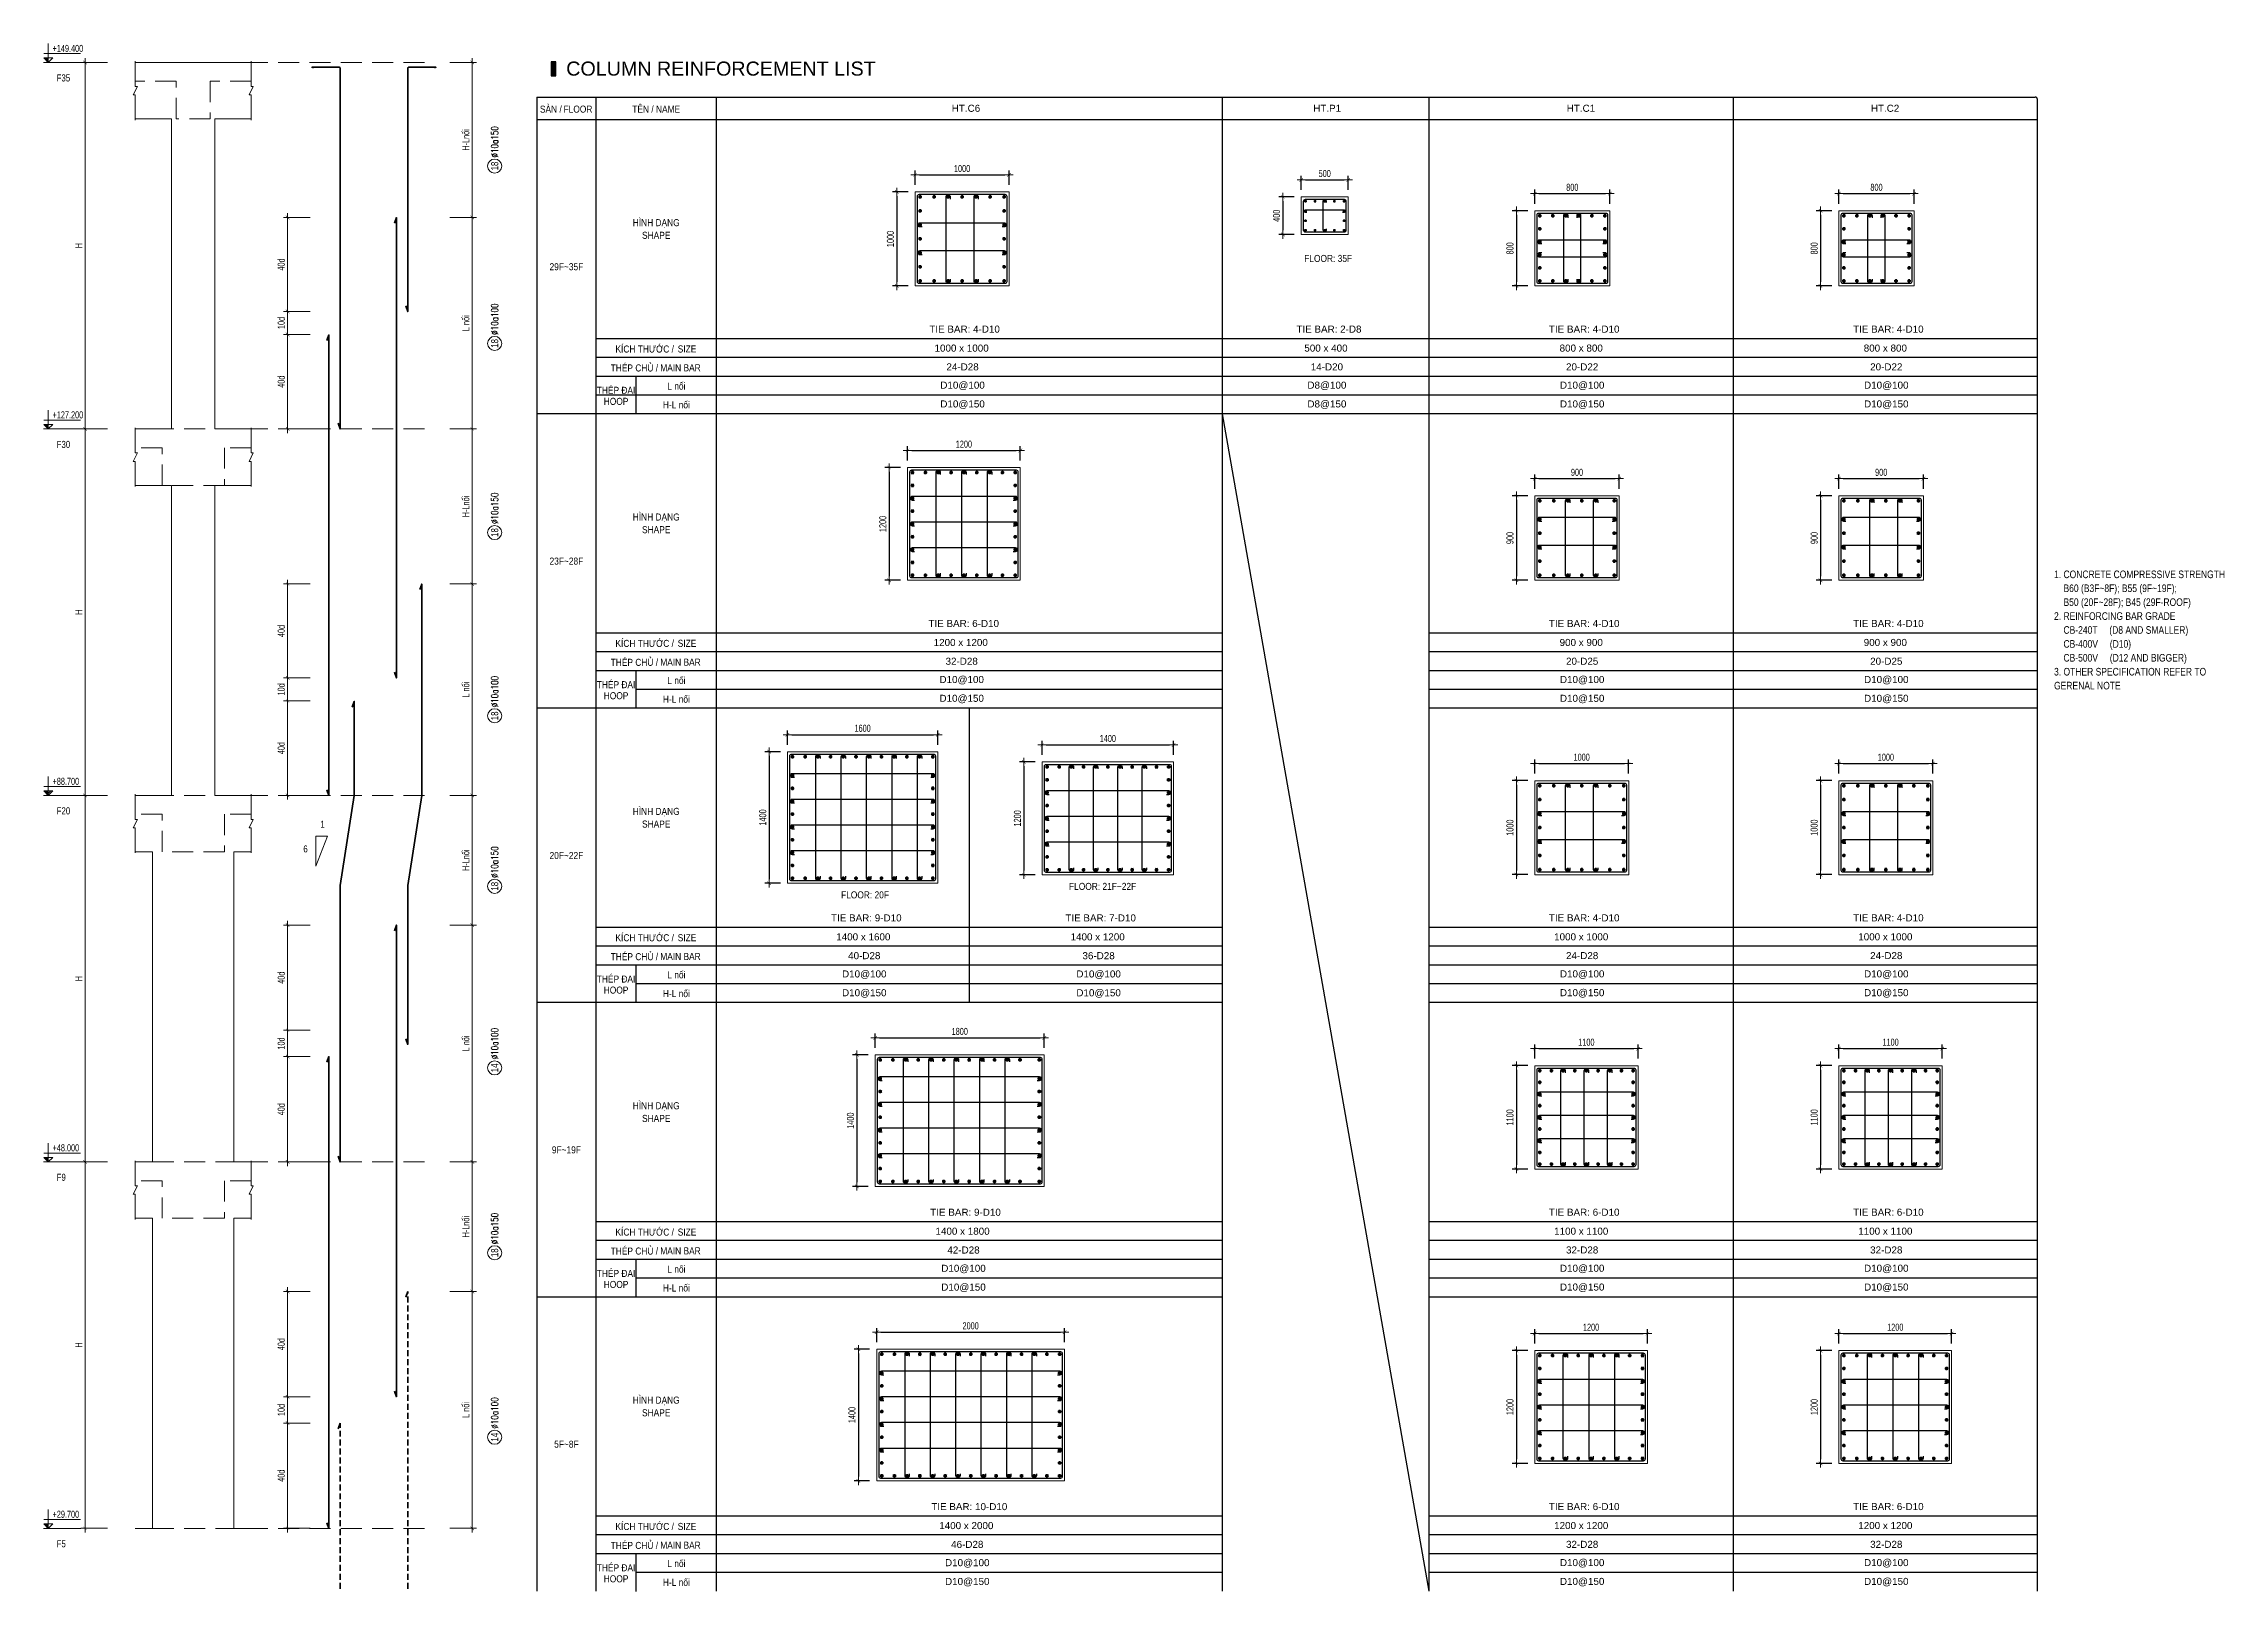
# Model space of a CAD drawing. Header units: millimetres. Extents: x 415878 to 795945, y 85573 to 378758.
# Drawn here: x 580704 to 603917, y 96884 to 113356 of the extents above; entities that cross this region are included whole.
import ezdxf
from ezdxf.enums import TextEntityAlignment as Align

# ---------------------------------------------------------------- set-up
doc = ezdxf.new("R2010")
doc.units = ezdxf.units.MM
doc.linetypes.add('HIDDEN', pattern=[9.525, 6.35, -3.175])
doc.linetypes.add('HIDDEN2', pattern=[4.7625, 3.175, -1.5875])
doc.layers.get('0').update_dxf_attribs({"lineweight": 20})
doc.layers.get('Defpoints').update_dxf_attribs({"color": 151, "lineweight": 9})
for name, color, linetype in [('2', 2, 'Continuous'), ('TIT1', 3, 'Continuous'), ('TXT', 3, 'Continuous')]:
    doc.layers.add(name, color=color, linetype=linetype)
for name, color, linetype, lineweight in [('kata_thep chu', 4, 'Continuous', 35), ('NDC_S_ANNO', 7, 'Continuous', 20), ('NDC_S_BREAK-LINE', 1, 'Continuous', 15), ('NDC_S_CONTINUOUS', 3, 'Continuous', 20), ('NDC_S_DIM', 1, 'Continuous', 15), ('NDC_S_HIDDEN', 8, 'HIDDEN2', 13), ('NDC_S_REBAR', 4, 'Continuous', 35), ('NDC_S_TEXT SYMBOL', 7, 'Continuous', 20), ('NDC_S_THIN LINE', 8, 'Continuous', 9), ('NDC_S_VN TEXT', 7, 'Continuous', 20)]:
    doc.layers.add(name, color=color, linetype=linetype, lineweight=lineweight)
doc.styles.add('ARIAL', font='arial.ttf', dxfattribs={"width": 0.8})
doc.styles.add('NDC_ARIAL', font='arial.ttf', dxfattribs={"width": 0.85})
doc.styles.add('NDC_DIM', font='', dxfattribs={"width": 0.75})
doc.styles.add('NDC_EN TXT', font='romans.shx', dxfattribs={"width": 0.8})
doc.styles.add('NDC_VIE TXT', font='arial.ttf', dxfattribs={"width": 0.8})
doc.styles.get('NDC_DIM').set_extended_font_data('Dotum')
doc.dimstyles.new('NDC_dim_30', dxfattribs={"dimscale": 30, "dimtxt": 2.5, "dimasz": 1.5, "dimexe": 1.5, "dimexo": 2.5, "dimgap": 1, "dimtad": 1, "dimdec": 0, "dimzin": 0, "dimdsep": 46, "dimtxsty": 'NDC_DIM', "dimblk": 'DIMMARK', "dimcen": 0.09, "dimdle": 1.2, "dimclrd": 1, "dimclre": 1, "dimclrt": 3, "dimadec": 0, "dimazin": 0, "dimtfac": 1, "dimtdec": 0, "dimtix": 1, "dimtofl": 0, "dimtmove": 0, "dimatfit": 3, "dimfxl": 8, "dimfxlon": 1, "dimtolj": 1, "dimtzin": 0, "dimarcsym": 0})

msp = doc.modelspace()

# ---------------------------------------------------------------- texts
at = {"layer": 'NDC_S_VN TEXT', "style": 'NDC_ARIAL', "width": 0.85}
for s, p in [('SÀN /', (586103.7, 112667.6)), ('HÌNH DẠNG', (587225, 111451.9)), ('KÍCH THƯỚC /', (587102.6, 110114.9)), ('THÉP CHỦ /', (586992.5, 109914.9)), ('THÉP ĐAI', (586797.7, 109676)), ('HÌNH DẠNG', (587225, 108319.2)), ('KÍCH THƯỚC /', (587102.6, 106982.2)), ('THÉP CHỦ /', (586992.5, 106782.2)), ('THÉP ĐAI', (586797.7, 106543.3)), ('HÌNH DẠNG', (587225, 105186.5)), ('KÍCH THƯỚC /', (587102.6, 103849.5)), ('THÉP CHỦ /', (586992.5, 103649.5)), ('THÉP ĐAI', (586797.7, 103410.6)), ('HÌNH DẠNG', (587225, 102053.8)), ('KÍCH THƯỚC /', (587102.6, 100716.8)), ('THÉP CHỦ /', (586992.5, 100516.8)), ('THÉP ĐAI', (586797.7, 100277.9)), ('HÌNH DẠNG', (587225, 98921.1)), ('KÍCH THƯỚC /', (587102.6, 97584.1)), ('THÉP CHỦ /', (586992.5, 97384.1)), ('THÉP ĐAI', (586797.7, 97145.2))]:
    msp.add_text(s, height=75, dxfattribs=at).set_placement(p, align=Align.MIDDLE)
at = {"layer": 'TIT1', "style": 'NDC_ARIAL', "width": 0.85}
for s, p in [('FLOOR', (586392.2, 112658.8)), ('TÊN / NAME', (587225, 112667.6)), ('SHAPE', (587225, 111315.7)), ('29F~35F', (586269, 110981.3)), ('FLOOR: 35F', (594377.3, 111069.7)), ('SIZE', (587553, 110106.1)), ('MAIN BAR', (587483.4, 109906.1)), ('HOOP', (586797.7, 109548.7)), ('L nối', (587439.6, 109714.9)), ('H-L nối', (587439.6, 109514.9)), ('SHAPE', (587225, 108183)), ('23F~28F', (586269, 107848.6)), ('SIZE', (587553, 106973.4)), ('MAIN BAR', (587483.4, 106773.4)), ('L nối', (587439.6, 106582.2)), ('HOOP', (586797.7, 106416)), ('H-L nối', (587439.6, 106382.2)), ('SHAPE', (587225, 105050.3)), ('20F~22F', (586269, 104715.9)), ('FLOOR: 20F', (589447.5, 104296.6)), ('FLOOR: 21F~22F', (591976.4, 104386.7)), ('SIZE', (587553, 103840.7)), ('MAIN BAR', (587483.4, 103640.7)), ('HOOP', (586797.7, 103283.3)), ('L nối', (587439.6, 103449.5)), ('H-L nối', (587439.6, 103249.5)), ('SHAPE', (587225, 101917.6)), ('9F~19F', (586269, 101583.2)), ('SIZE', (587553, 100708)), ('MAIN BAR', (587483.4, 100508)), ('L nối', (587439.6, 100316.8)), ('HOOP', (586797.7, 100150.6)), ('H-L nối', (587439.6, 100116.8)), ('SHAPE', (587225, 98784.9)), ('5F~8F', (586269, 98450.5)), ('SIZE', (587553, 97575.3)), ('MAIN BAR', (587483.4, 97375.3)), ('HOOP', (586797.7, 97017.9)), ('L nối', (587439.6, 97184.1)), ('H-L nối', (587439.6, 96984.1))]:
    msp.add_text(s, height=75, dxfattribs=at).set_placement(p, align=Align.MIDDLE)
at = {"layer": 'TIT1', "color": 2, "style": 'NDC_ARIAL'}
for s, p in [('HT.C6', (590522.2, 112667.6)), ('HT.P1', (594366.7, 112667.6)), ('HT.C1', (597068.2, 112667.6)), ('HT.C2', (600305.4, 112667.6))]:
    msp.add_text(s, height=75, dxfattribs=at).set_placement(p, align=Align.MIDDLE)
at = {"layer": 'TIT1', "style": 'NDC_ARIAL'}
for s, p in [('TIE BAR: 4-D10', (590507.6, 110317.5)), ('TIE BAR: 2-D8', (594385.8, 110317.5)), ('TIE BAR: 4-D10', (597102.8, 110317.5)), ('TIE BAR: 4-D10', (600340, 110317.5)), ('1000 x 1000', (590475.8, 110115.6)), ('500 x 400', (594354, 110115.6)), ('800 x 800', (597071, 110115.6)), ('800 x 800', (600308.1, 110115.6)), ('24-D28', (590485.8, 109915.6)), ('14-D20', (594364, 109915.6)), ('20-D22', (597081, 109915.6)), ('20-D22', (600318.2, 109915.6)), ('D10@100', (590485.8, 109715.6)), ('D8@100', (594364, 109715.6)), ('D10@100', (597081, 109715.6)), ('D10@100', (600318.2, 109715.6)), ('D10@150', (590485.8, 109515.6)), ('D8@150', (594364, 109515.6)), ('D10@150', (597081, 109515.6)), ('D10@150', (600318.2, 109515.6)), ('TIE BAR: 6-D10', (590498.3, 107184.8)), ('1200 x 1200', (590466.5, 106982.9)), ('TIE BAR: 4-D10', (597102.8, 107184.8)), ('900 x 900', (597071, 106982.9)), ('TIE BAR: 4-D10', (600340, 107184.8)), ('900 x 900', (600308.1, 106982.9)), ('32-D28', (590476.5, 106782.9)), ('20-D25', (597081, 106782.9)), ('20-D25', (600318.2, 106782.9)), ('D10@100', (590476.5, 106582.9)), ('D10@100', (597081, 106582.9)), ('D10@100', (600318.2, 106582.9)), ('D10@150', (590476.5, 106382.9)), ('D10@150', (597081, 106382.9)), ('D10@150', (600318.2, 106382.9)), ('TIE BAR: 9-D10', (589461.4, 104051.5)), ('TIE BAR: 7-D10', (591955.7, 104051.2)), ('TIE BAR: 4-D10', (597102.8, 104052.1)), ('TIE BAR: 4-D10', (600340, 104052.1)), ('1400 x 1600', (589429.5, 103849.6)), ('1400 x 1200', (591923.8, 103849.3)), ('1000 x 1000', (597071, 103850.2)), ('1000 x 1000', (600308.1, 103850.2)), ('40-D28', (589439.6, 103649.6)), ('36-D28', (591933.9, 103649.3)), ('24-D28', (597081, 103650.2)), ('24-D28', (600318.2, 103650.2)), ('D10@100', (589439.6, 103449.6)), ('D10@150', (589439.6, 103249.6)), ('D10@100', (591933.9, 103449.3)), ('D10@150', (591933.9, 103249.3)), ('D10@100', (597081, 103450.2)), ('D10@150', (597081, 103250.2)), ('D10@100', (600318.2, 103450.2)), ('D10@150', (600318.2, 103250.2)), ('TIE BAR: 9-D10', (590517.7, 100918.8)), ('1400 x 1800', (590485.9, 100716.9)), ('TIE BAR: 6-D10', (597102.8, 100919.4)), ('1100 x 1100', (597071, 100717.5)), ('TIE BAR: 6-D10', (600340, 100919.4)), ('1100 x 1100', (600308.1, 100717.5)), ('42-D28', (590495.9, 100516.9)), ('32-D28', (597081, 100517.5)), ('32-D28', (600318.2, 100517.5)), ('D10@100', (590495.9, 100316.9)), ('D10@100', (597081, 100317.5)), ('D10@100', (600318.2, 100317.5)), ('D10@150', (590495.9, 100116.9)), ('D10@150', (597081, 100117.5)), ('D10@150', (600318.2, 100117.5)), ('TIE BAR: 10-D10', (590557.6, 97786.1)), ('TIE BAR: 6-D10', (597102.8, 97786.7)), ('TIE BAR: 6-D10', (600340, 97786.7)), ('1400 x 2000', (590525.8, 97584.2)), ('1200 x 1200', (597071, 97584.8)), ('1200 x 1200', (600308.1, 97584.8)), ('46-D28', (590535.9, 97384.2)), ('32-D28', (597081, 97384.8)), ('32-D28', (600318.2, 97384.8)), ('D10@100', (590535.9, 97184.2)), ('D10@150', (590535.9, 96984.2)), ('D10@100', (597081, 97184.8)), ('D10@150', (597081, 96984.8)), ('D10@100', (600318.2, 97184.8)), ('D10@150', (600318.2, 96984.8))]:
    msp.add_text(s, height=75, dxfattribs=at).set_placement(p, align=Align.MIDDLE)
at = {"layer": 'TXT', "color": 3, "style": 'ARIAL'}
msp.add_text('COLUMN REINFORCEMENT LIST', height=150, dxfattribs=at).set_placement((586267.2, 113015))

# ---------------------------------------------------------------- blocks, each defined once
blk = doc.blocks.new('DIMMARK')
at = {"layer": 'NDC_S_DIM', "color": 1}
blk.add_line((-1.5, 0), (1, 0), dxfattribs=at)
at = {"layer": 'NDC_S_DIM', "color": 2, "const_width": 0.1}
blk.add_lwpolyline([(-0.42, -0.42), (0.42, 0.42)], dxfattribs=at)
blk = doc.blocks.new('*D996')
at = {"layer": 'Defpoints', "color": 0, "ltscale": 40, "transparency": 16777216}
for p in [(597776, 99628), (596576, 99446), (597776, 99446)]:
    blk.add_point(p, dxfattribs=at)
at = {"layer": 'NDC_S_DIM', "color": 1, "lineweight": -2, "ltscale": 40, "transparency": 16777216}
for p, q in [((596576, 99521), (596576, 99673)), ((596621, 99628), (597731, 99628)), ((597776, 99521), (597776, 99673))]:
    blk.add_line(p, q, dxfattribs=at)
at = {"layer": 'NDC_S_DIM', "color": 1, "lineweight": -2, "ltscale": 40, "transparency": 16777216, "xscale": 45, "yscale": 45, "zscale": 45, "rotation": 180}
blk.add_blockref('DIMMARK', (596576, 99628), dxfattribs=at)
at = {"layer": 'NDC_S_DIM', "color": 1, "lineweight": -2, "ltscale": 40, "transparency": 16777216, "xscale": 45, "yscale": 45, "zscale": 45}
blk.add_blockref('DIMMARK', (597776, 99628), dxfattribs=at)
at = {"layer": 'NDC_S_DIM', "color": 3, "ltscale": 40, "transparency": 16777216, "insert": (597176, 99695), "char_height": 75, "attachment_point": 5, "style": 'NDC_DIM'}
blk.add_mtext('\\A1;1200', dxfattribs=at)
blk = doc.blocks.new('*D997')
at = {"layer": 'Defpoints', "color": 0, "ltscale": 40, "transparency": 16777216}
for p in [(596576, 99446), (596381, 98246), (596576, 98246)]:
    blk.add_point(p, dxfattribs=at)
at = {"layer": 'NDC_S_DIM', "color": 1, "lineweight": -2, "ltscale": 40, "transparency": 16777216}
for p, q in [((596501, 99446), (596336, 99446)), ((596381, 99401), (596381, 98291)), ((596501, 98246), (596336, 98246))]:
    blk.add_line(p, q, dxfattribs=at)
at = {"layer": 'NDC_S_DIM', "color": 1, "lineweight": -2, "ltscale": 40, "transparency": 16777216, "xscale": 45, "yscale": 45, "zscale": 45}
for p, rotation in [((596381, 99446), 90), ((596381, 98246), 270)]:
    blk.add_blockref('DIMMARK', p, dxfattribs=dict(at, rotation=rotation))
at = {"layer": 'NDC_S_DIM', "color": 3, "ltscale": 40, "transparency": 16777216, "insert": (596313, 98846), "char_height": 75, "attachment_point": 5, "rotation": 90, "style": 'NDC_DIM'}
blk.add_mtext('\\A1;1200', dxfattribs=at)
blk = doc.blocks.new('kata_block_THEP')
at = {"layer": 'NDC_S_REBAR', "color": 0}
for p, q in [((-0.5, 0), (0.5, 0)), ((-0.35, 0.35), (0.35, -0.35)), ((0.35, 0.35), (-0.35, -0.35)), ((0, 0.5), (0, -0.5))]:
    blk.add_line(p, q, dxfattribs=at)
at = {"layer": 'NDC_S_REBAR', "color": 0, "const_width": 0.0833}
blk.add_lwpolyline([(-0.5, 0, 1), (0.5, 0, 1), (-0.5, 0, 1)], format="xyb", dxfattribs=at)
blk = doc.blocks.new('*D998')
at = {"layer": 'Defpoints', "color": 0, "ltscale": 40, "transparency": 16777216}
for p in [(597676, 102660), (596576, 102479), (597676, 102479)]:
    blk.add_point(p, dxfattribs=at)
at = {"layer": 'NDC_S_DIM', "color": 1, "lineweight": -2, "ltscale": 40, "transparency": 16777216}
for p, q in [((596576, 102554), (596576, 102705)), ((596621, 102660), (597631, 102660)), ((597676, 102554), (597676, 102705))]:
    blk.add_line(p, q, dxfattribs=at)
at = {"layer": 'NDC_S_DIM', "color": 1, "lineweight": -2, "ltscale": 40, "transparency": 16777216, "xscale": 45, "yscale": 45, "zscale": 45, "rotation": 180}
blk.add_blockref('DIMMARK', (596576, 102660), dxfattribs=at)
at = {"layer": 'NDC_S_DIM', "color": 1, "lineweight": -2, "ltscale": 40, "transparency": 16777216, "xscale": 45, "yscale": 45, "zscale": 45}
blk.add_blockref('DIMMARK', (597676, 102660), dxfattribs=at)
at = {"layer": 'NDC_S_DIM', "color": 3, "ltscale": 40, "transparency": 16777216, "insert": (597126, 102728), "char_height": 75, "attachment_point": 5, "style": 'NDC_DIM'}
blk.add_mtext('\\A1;1100', dxfattribs=at)
blk = doc.blocks.new('*D999')
at = {"layer": 'Defpoints', "color": 0, "ltscale": 40, "transparency": 16777216}
for p in [(596576, 102479), (596381, 101379), (596576, 101379)]:
    blk.add_point(p, dxfattribs=at)
at = {"layer": 'NDC_S_DIM', "color": 1, "lineweight": -2, "ltscale": 40, "transparency": 16777216}
for p, q in [((596501, 102479), (596336, 102479)), ((596381, 102434), (596381, 101424)), ((596501, 101379), (596336, 101379))]:
    blk.add_line(p, q, dxfattribs=at)
at = {"layer": 'NDC_S_DIM', "color": 1, "lineweight": -2, "ltscale": 40, "transparency": 16777216, "xscale": 45, "yscale": 45, "zscale": 45}
for p, rotation in [((596381, 102479), 90), ((596381, 101379), 270)]:
    blk.add_blockref('DIMMARK', p, dxfattribs=dict(at, rotation=rotation))
at = {"layer": 'NDC_S_DIM', "color": 3, "ltscale": 40, "transparency": 16777216, "insert": (596313, 101929), "char_height": 75, "attachment_point": 5, "rotation": 90, "style": 'NDC_DIM'}
blk.add_mtext('\\A1;1100', dxfattribs=at)
blk = doc.blocks.new('*D1000')
at = {"layer": 'Defpoints', "color": 0, "ltscale": 40, "transparency": 16777216}
for p in [(597576, 105693), (596576, 105512), (597576, 105512)]:
    blk.add_point(p, dxfattribs=at)
at = {"layer": 'NDC_S_DIM', "color": 1, "lineweight": -2, "ltscale": 40, "transparency": 16777216}
for p, q in [((596576, 105587), (596576, 105738)), ((596621, 105693), (597531, 105693)), ((597576, 105587), (597576, 105738))]:
    blk.add_line(p, q, dxfattribs=at)
at = {"layer": 'NDC_S_DIM', "color": 1, "lineweight": -2, "ltscale": 40, "transparency": 16777216, "xscale": 45, "yscale": 45, "zscale": 45, "rotation": 180}
blk.add_blockref('DIMMARK', (596576, 105693), dxfattribs=at)
at = {"layer": 'NDC_S_DIM', "color": 1, "lineweight": -2, "ltscale": 40, "transparency": 16777216, "xscale": 45, "yscale": 45, "zscale": 45}
blk.add_blockref('DIMMARK', (597576, 105693), dxfattribs=at)
at = {"layer": 'NDC_S_DIM', "color": 3, "ltscale": 40, "transparency": 16777216, "insert": (597076, 105761), "char_height": 75, "attachment_point": 5, "style": 'NDC_DIM'}
blk.add_mtext('\\A1;1000', dxfattribs=at)
blk = doc.blocks.new('*D1001')
at = {"layer": 'Defpoints', "color": 0, "ltscale": 40, "transparency": 16777216}
for p in [(596576, 105512), (596381, 104512), (596576, 104512)]:
    blk.add_point(p, dxfattribs=at)
at = {"layer": 'NDC_S_DIM', "color": 1, "lineweight": -2, "ltscale": 40, "transparency": 16777216}
for p, q in [((596501, 105512), (596336, 105512)), ((596381, 105467), (596381, 104557)), ((596501, 104512), (596336, 104512))]:
    blk.add_line(p, q, dxfattribs=at)
at = {"layer": 'NDC_S_DIM', "color": 1, "lineweight": -2, "ltscale": 40, "transparency": 16777216, "xscale": 45, "yscale": 45, "zscale": 45}
for p, rotation in [((596381, 105512), 90), ((596381, 104512), 270)]:
    blk.add_blockref('DIMMARK', p, dxfattribs=dict(at, rotation=rotation))
at = {"layer": 'NDC_S_DIM', "color": 3, "ltscale": 40, "transparency": 16777216, "insert": (596313, 105012), "char_height": 75, "attachment_point": 5, "rotation": 90, "style": 'NDC_DIM'}
blk.add_mtext('\\A1;1000', dxfattribs=at)
blk = doc.blocks.new('*D1002')
at = {"layer": 'Defpoints', "color": 0, "ltscale": 40, "transparency": 16777216}
for p in [(597476, 108726), (596576, 108544), (597476, 108544)]:
    blk.add_point(p, dxfattribs=at)
at = {"layer": 'NDC_S_DIM', "color": 1, "lineweight": -2, "ltscale": 40, "transparency": 16777216}
for p, q in [((596576, 108619), (596576, 108771)), ((596621, 108726), (597431, 108726)), ((597476, 108619), (597476, 108771))]:
    blk.add_line(p, q, dxfattribs=at)
at = {"layer": 'NDC_S_DIM', "color": 1, "lineweight": -2, "ltscale": 40, "transparency": 16777216, "xscale": 45, "yscale": 45, "zscale": 45, "rotation": 180}
blk.add_blockref('DIMMARK', (596576, 108726), dxfattribs=at)
at = {"layer": 'NDC_S_DIM', "color": 1, "lineweight": -2, "ltscale": 40, "transparency": 16777216, "xscale": 45, "yscale": 45, "zscale": 45}
blk.add_blockref('DIMMARK', (597476, 108726), dxfattribs=at)
at = {"layer": 'NDC_S_DIM', "color": 3, "ltscale": 40, "transparency": 16777216, "insert": (597026, 108793), "char_height": 75, "attachment_point": 5, "style": 'NDC_DIM'}
blk.add_mtext('\\A1;900', dxfattribs=at)
blk = doc.blocks.new('*D1003')
at = {"layer": 'Defpoints', "color": 0, "ltscale": 40, "transparency": 16777216}
for p in [(596576, 108544), (596381, 107644), (596576, 107644)]:
    blk.add_point(p, dxfattribs=at)
at = {"layer": 'NDC_S_DIM', "color": 1, "lineweight": -2, "ltscale": 40, "transparency": 16777216}
for p, q in [((596501, 108544), (596336, 108544)), ((596381, 108499), (596381, 107689)), ((596501, 107644), (596336, 107644))]:
    blk.add_line(p, q, dxfattribs=at)
at = {"layer": 'NDC_S_DIM', "color": 1, "lineweight": -2, "ltscale": 40, "transparency": 16777216, "xscale": 45, "yscale": 45, "zscale": 45}
for p, rotation in [((596381, 108544), 90), ((596381, 107644), 270)]:
    blk.add_blockref('DIMMARK', p, dxfattribs=dict(at, rotation=rotation))
at = {"layer": 'NDC_S_DIM', "color": 3, "ltscale": 40, "transparency": 16777216, "insert": (596313, 108094), "char_height": 75, "attachment_point": 5, "rotation": 90, "style": 'NDC_DIM'}
blk.add_mtext('\\A1;900', dxfattribs=at)
blk = doc.blocks.new('*D1004')
at = {"layer": 'Defpoints', "color": 0, "ltscale": 40, "transparency": 16777216}
for p in [(597376, 111759), (596576, 111577), (597376, 111577)]:
    blk.add_point(p, dxfattribs=at)
at = {"layer": 'NDC_S_DIM', "color": 1, "lineweight": -2, "ltscale": 40, "transparency": 16777216}
for p, q in [((596576, 111652), (596576, 111804)), ((596621, 111759), (597331, 111759)), ((597376, 111652), (597376, 111804))]:
    blk.add_line(p, q, dxfattribs=at)
at = {"layer": 'NDC_S_DIM', "color": 1, "lineweight": -2, "ltscale": 40, "transparency": 16777216, "xscale": 45, "yscale": 45, "zscale": 45, "rotation": 180}
blk.add_blockref('DIMMARK', (596576, 111759), dxfattribs=at)
at = {"layer": 'NDC_S_DIM', "color": 1, "lineweight": -2, "ltscale": 40, "transparency": 16777216, "xscale": 45, "yscale": 45, "zscale": 45}
blk.add_blockref('DIMMARK', (597376, 111759), dxfattribs=at)
at = {"layer": 'NDC_S_DIM', "color": 3, "ltscale": 40, "transparency": 16777216, "insert": (596976, 111826), "char_height": 75, "attachment_point": 5, "style": 'NDC_DIM'}
blk.add_mtext('\\A1;800', dxfattribs=at)
blk = doc.blocks.new('*D1005')
at = {"layer": 'Defpoints', "color": 0, "ltscale": 40, "transparency": 16777216}
for p in [(596576, 111577), (596381, 110777), (596576, 110777)]:
    blk.add_point(p, dxfattribs=at)
at = {"layer": 'NDC_S_DIM', "color": 1, "lineweight": -2, "ltscale": 40, "transparency": 16777216}
for p, q in [((596501, 111577), (596336, 111577)), ((596381, 111532), (596381, 110822)), ((596501, 110777), (596336, 110777))]:
    blk.add_line(p, q, dxfattribs=at)
at = {"layer": 'NDC_S_DIM', "color": 1, "lineweight": -2, "ltscale": 40, "transparency": 16777216, "xscale": 45, "yscale": 45, "zscale": 45}
for p, rotation in [((596381, 111577), 90), ((596381, 110777), 270)]:
    blk.add_blockref('DIMMARK', p, dxfattribs=dict(at, rotation=rotation))
at = {"layer": 'NDC_S_DIM', "color": 3, "ltscale": 40, "transparency": 16777216, "insert": (596313, 111177), "char_height": 75, "attachment_point": 5, "rotation": 90, "style": 'NDC_DIM'}
blk.add_mtext('\\A1;800', dxfattribs=at)
blk = doc.blocks.new('*D1010')
at = {"layer": 'Defpoints', "color": 0, "ltscale": 40, "transparency": 16777216}
for p in [(601014, 99628), (599814, 99446), (601014, 99446)]:
    blk.add_point(p, dxfattribs=at)
at = {"layer": 'NDC_S_DIM', "color": 1, "lineweight": -2, "ltscale": 40, "transparency": 16777216}
for p, q in [((599814, 99521), (599814, 99673)), ((599859, 99628), (600969, 99628)), ((601014, 99521), (601014, 99673))]:
    blk.add_line(p, q, dxfattribs=at)
at = {"layer": 'NDC_S_DIM', "color": 1, "lineweight": -2, "ltscale": 40, "transparency": 16777216, "xscale": 45, "yscale": 45, "zscale": 45, "rotation": 180}
blk.add_blockref('DIMMARK', (599814, 99628), dxfattribs=at)
at = {"layer": 'NDC_S_DIM', "color": 1, "lineweight": -2, "ltscale": 40, "transparency": 16777216, "xscale": 45, "yscale": 45, "zscale": 45}
blk.add_blockref('DIMMARK', (601014, 99628), dxfattribs=at)
at = {"layer": 'NDC_S_DIM', "color": 3, "ltscale": 40, "transparency": 16777216, "insert": (600414, 99695), "char_height": 75, "attachment_point": 5, "style": 'NDC_DIM'}
blk.add_mtext('\\A1;1200', dxfattribs=at)
blk = doc.blocks.new('*D1011')
at = {"layer": 'Defpoints', "color": 0, "ltscale": 40, "transparency": 16777216}
for p in [(599814, 99446), (599618, 98246), (599814, 98246)]:
    blk.add_point(p, dxfattribs=at)
at = {"layer": 'NDC_S_DIM', "color": 1, "lineweight": -2, "ltscale": 40, "transparency": 16777216}
for p, q in [((599739, 99446), (599573, 99446)), ((599618, 99401), (599618, 98291)), ((599739, 98246), (599573, 98246))]:
    blk.add_line(p, q, dxfattribs=at)
at = {"layer": 'NDC_S_DIM', "color": 1, "lineweight": -2, "ltscale": 40, "transparency": 16777216, "xscale": 45, "yscale": 45, "zscale": 45}
for p, rotation in [((599618, 99446), 90), ((599618, 98246), 270)]:
    blk.add_blockref('DIMMARK', p, dxfattribs=dict(at, rotation=rotation))
at = {"layer": 'NDC_S_DIM', "color": 3, "ltscale": 40, "transparency": 16777216, "insert": (599551, 98846), "char_height": 75, "attachment_point": 5, "rotation": 90, "style": 'NDC_DIM'}
blk.add_mtext('\\A1;1200', dxfattribs=at)
blk = doc.blocks.new('*D1008')
at = {"layer": 'Defpoints', "color": 0, "ltscale": 40, "transparency": 16777216}
for p in [(600914, 102660), (599814, 102479), (600914, 102479)]:
    blk.add_point(p, dxfattribs=at)
at = {"layer": 'NDC_S_DIM', "color": 1, "lineweight": -2, "ltscale": 40, "transparency": 16777216}
for p, q in [((599814, 102554), (599814, 102705)), ((599859, 102660), (600869, 102660)), ((600914, 102554), (600914, 102705))]:
    blk.add_line(p, q, dxfattribs=at)
at = {"layer": 'NDC_S_DIM', "color": 1, "lineweight": -2, "ltscale": 40, "transparency": 16777216, "xscale": 45, "yscale": 45, "zscale": 45, "rotation": 180}
blk.add_blockref('DIMMARK', (599814, 102660), dxfattribs=at)
at = {"layer": 'NDC_S_DIM', "color": 1, "lineweight": -2, "ltscale": 40, "transparency": 16777216, "xscale": 45, "yscale": 45, "zscale": 45}
blk.add_blockref('DIMMARK', (600914, 102660), dxfattribs=at)
at = {"layer": 'NDC_S_DIM', "color": 3, "ltscale": 40, "transparency": 16777216, "insert": (600364, 102728), "char_height": 75, "attachment_point": 5, "style": 'NDC_DIM'}
blk.add_mtext('\\A1;1100', dxfattribs=at)
blk = doc.blocks.new('*D1009')
at = {"layer": 'Defpoints', "color": 0, "ltscale": 40, "transparency": 16777216}
for p in [(599814, 102479), (599618, 101379), (599814, 101379)]:
    blk.add_point(p, dxfattribs=at)
at = {"layer": 'NDC_S_DIM', "color": 1, "lineweight": -2, "ltscale": 40, "transparency": 16777216}
for p, q in [((599739, 102479), (599573, 102479)), ((599618, 102434), (599618, 101424)), ((599739, 101379), (599573, 101379))]:
    blk.add_line(p, q, dxfattribs=at)
at = {"layer": 'NDC_S_DIM', "color": 1, "lineweight": -2, "ltscale": 40, "transparency": 16777216, "xscale": 45, "yscale": 45, "zscale": 45}
for p, rotation in [((599618, 102479), 90), ((599618, 101379), 270)]:
    blk.add_blockref('DIMMARK', p, dxfattribs=dict(at, rotation=rotation))
at = {"layer": 'NDC_S_DIM', "color": 3, "ltscale": 40, "transparency": 16777216, "insert": (599551, 101929), "char_height": 75, "attachment_point": 5, "rotation": 90, "style": 'NDC_DIM'}
blk.add_mtext('\\A1;1100', dxfattribs=at)
blk = doc.blocks.new('*D1012')
at = {"layer": 'Defpoints', "color": 0, "ltscale": 40, "transparency": 16777216}
for p in [(600814, 105693), (599814, 105512), (600814, 105512)]:
    blk.add_point(p, dxfattribs=at)
at = {"layer": 'NDC_S_DIM', "color": 1, "lineweight": -2, "ltscale": 40, "transparency": 16777216}
for p, q in [((599814, 105587), (599814, 105738)), ((599859, 105693), (600769, 105693)), ((600814, 105587), (600814, 105738))]:
    blk.add_line(p, q, dxfattribs=at)
at = {"layer": 'NDC_S_DIM', "color": 1, "lineweight": -2, "ltscale": 40, "transparency": 16777216, "xscale": 45, "yscale": 45, "zscale": 45, "rotation": 180}
blk.add_blockref('DIMMARK', (599814, 105693), dxfattribs=at)
at = {"layer": 'NDC_S_DIM', "color": 1, "lineweight": -2, "ltscale": 40, "transparency": 16777216, "xscale": 45, "yscale": 45, "zscale": 45}
blk.add_blockref('DIMMARK', (600814, 105693), dxfattribs=at)
at = {"layer": 'NDC_S_DIM', "color": 3, "ltscale": 40, "transparency": 16777216, "insert": (600314, 105761), "char_height": 75, "attachment_point": 5, "style": 'NDC_DIM'}
blk.add_mtext('\\A1;1000', dxfattribs=at)
blk = doc.blocks.new('*D1013')
at = {"layer": 'Defpoints', "color": 0, "ltscale": 40, "transparency": 16777216}
for p in [(599814, 105512), (599618, 104512), (599814, 104512)]:
    blk.add_point(p, dxfattribs=at)
at = {"layer": 'NDC_S_DIM', "color": 1, "lineweight": -2, "ltscale": 40, "transparency": 16777216}
for p, q in [((599739, 105512), (599573, 105512)), ((599618, 105467), (599618, 104557)), ((599739, 104512), (599573, 104512))]:
    blk.add_line(p, q, dxfattribs=at)
at = {"layer": 'NDC_S_DIM', "color": 1, "lineweight": -2, "ltscale": 40, "transparency": 16777216, "xscale": 45, "yscale": 45, "zscale": 45}
for p, rotation in [((599618, 105512), 90), ((599618, 104512), 270)]:
    blk.add_blockref('DIMMARK', p, dxfattribs=dict(at, rotation=rotation))
at = {"layer": 'NDC_S_DIM', "color": 3, "ltscale": 40, "transparency": 16777216, "insert": (599551, 105012), "char_height": 75, "attachment_point": 5, "rotation": 90, "style": 'NDC_DIM'}
blk.add_mtext('\\A1;1000', dxfattribs=at)
blk = doc.blocks.new('*D1014')
at = {"layer": 'Defpoints', "color": 0, "ltscale": 40, "transparency": 16777216}
for p in [(600714, 108726), (599814, 108544), (600714, 108544)]:
    blk.add_point(p, dxfattribs=at)
at = {"layer": 'NDC_S_DIM', "color": 1, "lineweight": -2, "ltscale": 40, "transparency": 16777216}
for p, q in [((599814, 108619), (599814, 108771)), ((599859, 108726), (600669, 108726)), ((600714, 108619), (600714, 108771))]:
    blk.add_line(p, q, dxfattribs=at)
at = {"layer": 'NDC_S_DIM', "color": 1, "lineweight": -2, "ltscale": 40, "transparency": 16777216, "xscale": 45, "yscale": 45, "zscale": 45, "rotation": 180}
blk.add_blockref('DIMMARK', (599814, 108726), dxfattribs=at)
at = {"layer": 'NDC_S_DIM', "color": 1, "lineweight": -2, "ltscale": 40, "transparency": 16777216, "xscale": 45, "yscale": 45, "zscale": 45}
blk.add_blockref('DIMMARK', (600714, 108726), dxfattribs=at)
at = {"layer": 'NDC_S_DIM', "color": 3, "ltscale": 40, "transparency": 16777216, "insert": (600264, 108793), "char_height": 75, "attachment_point": 5, "style": 'NDC_DIM'}
blk.add_mtext('\\A1;900', dxfattribs=at)
blk = doc.blocks.new('*D1015')
at = {"layer": 'Defpoints', "color": 0, "ltscale": 40, "transparency": 16777216}
for p in [(599814, 108544), (599618, 107644), (599814, 107644)]:
    blk.add_point(p, dxfattribs=at)
at = {"layer": 'NDC_S_DIM', "color": 1, "lineweight": -2, "ltscale": 40, "transparency": 16777216}
for p, q in [((599739, 108544), (599573, 108544)), ((599618, 108499), (599618, 107689)), ((599739, 107644), (599573, 107644))]:
    blk.add_line(p, q, dxfattribs=at)
at = {"layer": 'NDC_S_DIM', "color": 1, "lineweight": -2, "ltscale": 40, "transparency": 16777216, "xscale": 45, "yscale": 45, "zscale": 45}
for p, rotation in [((599618, 108544), 90), ((599618, 107644), 270)]:
    blk.add_blockref('DIMMARK', p, dxfattribs=dict(at, rotation=rotation))
at = {"layer": 'NDC_S_DIM', "color": 3, "ltscale": 40, "transparency": 16777216, "insert": (599551, 108094), "char_height": 75, "attachment_point": 5, "rotation": 90, "style": 'NDC_DIM'}
blk.add_mtext('\\A1;900', dxfattribs=at)
blk = doc.blocks.new('*D1006')
at = {"layer": 'Defpoints', "color": 0, "ltscale": 40, "transparency": 16777216}
for p in [(600614, 111759), (599814, 111577), (600614, 111577)]:
    blk.add_point(p, dxfattribs=at)
at = {"layer": 'NDC_S_DIM', "color": 1, "lineweight": -2, "ltscale": 40, "transparency": 16777216}
for p, q in [((599814, 111652), (599814, 111804)), ((599859, 111759), (600569, 111759)), ((600614, 111652), (600614, 111804))]:
    blk.add_line(p, q, dxfattribs=at)
at = {"layer": 'NDC_S_DIM', "color": 1, "lineweight": -2, "ltscale": 40, "transparency": 16777216, "xscale": 45, "yscale": 45, "zscale": 45, "rotation": 180}
blk.add_blockref('DIMMARK', (599814, 111759), dxfattribs=at)
at = {"layer": 'NDC_S_DIM', "color": 1, "lineweight": -2, "ltscale": 40, "transparency": 16777216, "xscale": 45, "yscale": 45, "zscale": 45}
blk.add_blockref('DIMMARK', (600614, 111759), dxfattribs=at)
at = {"layer": 'NDC_S_DIM', "color": 3, "ltscale": 40, "transparency": 16777216, "insert": (600214, 111826), "char_height": 75, "attachment_point": 5, "style": 'NDC_DIM'}
blk.add_mtext('\\A1;800', dxfattribs=at)
blk = doc.blocks.new('*D1007')
at = {"layer": 'Defpoints', "color": 0, "ltscale": 40, "transparency": 16777216}
for p in [(599814, 111577), (599618, 110777), (599814, 110777)]:
    blk.add_point(p, dxfattribs=at)
at = {"layer": 'NDC_S_DIM', "color": 1, "lineweight": -2, "ltscale": 40, "transparency": 16777216}
for p, q in [((599739, 111577), (599573, 111577)), ((599618, 111532), (599618, 110822)), ((599739, 110777), (599573, 110777))]:
    blk.add_line(p, q, dxfattribs=at)
at = {"layer": 'NDC_S_DIM', "color": 1, "lineweight": -2, "ltscale": 40, "transparency": 16777216, "xscale": 45, "yscale": 45, "zscale": 45}
for p, rotation in [((599618, 111577), 90), ((599618, 110777), 270)]:
    blk.add_blockref('DIMMARK', p, dxfattribs=dict(at, rotation=rotation))
at = {"layer": 'NDC_S_DIM', "color": 3, "ltscale": 40, "transparency": 16777216, "insert": (599551, 111177), "char_height": 75, "attachment_point": 5, "rotation": 90, "style": 'NDC_DIM'}
blk.add_mtext('\\A1;800', dxfattribs=at)
blk = doc.blocks.new('GN')
at = {"layer": 'TIT1', "insert": (0, 0), "char_height": 81, "width": 1996.3, "attachment_point": 1, "line_spacing_factor": 1.096296, "style": 'ARIAL'}
blk.add_mtext('\\A1;1. CONCRETE COMPRESSIVE STRENGTH\\P    B60 (B3F~8F); B55 (9F~19F);\\P    B50 (20F~28F); B45 (29F-ROOF)\\P2. REINFORCING BAR GRADE\\P    CB-240T     (D8 AND SMALLER)\\P    CB-400V     (D10)\\P    CB-500V     (D12 AND BIGGER)\\P3. OTHER SPECIFICATION REFER TO GERENAL NOTE ', dxfattribs=at)
blk = doc.blocks.new('*D1042')
at = {"layer": 'Defpoints', "color": 0, "ltscale": 40, "transparency": 16777216}
for p in [(591572, 99642), (589572, 99461), (591572, 99461)]:
    blk.add_point(p, dxfattribs=at)
at = {"layer": 'NDC_S_DIM', "color": 1, "lineweight": -2, "ltscale": 40, "transparency": 16777216}
for p, q in [((589572, 99536), (589572, 99687)), ((589617, 99642), (591527, 99642)), ((591572, 99536), (591572, 99687))]:
    blk.add_line(p, q, dxfattribs=at)
at = {"layer": 'NDC_S_DIM', "color": 1, "lineweight": -2, "ltscale": 40, "transparency": 16777216, "xscale": 45, "yscale": 45, "zscale": 45, "rotation": 180}
blk.add_blockref('DIMMARK', (589572, 99642), dxfattribs=at)
at = {"layer": 'NDC_S_DIM', "color": 1, "lineweight": -2, "ltscale": 40, "transparency": 16777216, "xscale": 45, "yscale": 45, "zscale": 45}
blk.add_blockref('DIMMARK', (591572, 99642), dxfattribs=at)
at = {"layer": 'NDC_S_DIM', "color": 3, "ltscale": 40, "transparency": 16777216, "insert": (590572, 99710), "char_height": 75, "attachment_point": 5, "style": 'NDC_DIM'}
blk.add_mtext('\\A1;2000', dxfattribs=at)
blk = doc.blocks.new('*D1043')
at = {"layer": 'Defpoints', "color": 0, "ltscale": 40, "transparency": 16777216}
for p in [(589572, 99461), (589377, 98061), (589572, 98061)]:
    blk.add_point(p, dxfattribs=at)
at = {"layer": 'NDC_S_DIM', "color": 1, "lineweight": -2, "ltscale": 40, "transparency": 16777216}
for p, q in [((589497, 99461), (589332, 99461)), ((589377, 99416), (589377, 98106)), ((589497, 98061), (589332, 98061))]:
    blk.add_line(p, q, dxfattribs=at)
at = {"layer": 'NDC_S_DIM', "color": 1, "lineweight": -2, "ltscale": 40, "transparency": 16777216, "xscale": 45, "yscale": 45, "zscale": 45}
for p, rotation in [((589377, 99461), 90), ((589377, 98061), 270)]:
    blk.add_blockref('DIMMARK', p, dxfattribs=dict(at, rotation=rotation))
at = {"layer": 'NDC_S_DIM', "color": 3, "ltscale": 40, "transparency": 16777216, "insert": (589309, 98761), "char_height": 75, "attachment_point": 5, "rotation": 90, "style": 'NDC_DIM'}
blk.add_mtext('\\A1;1400', dxfattribs=at)
blk = doc.blocks.new('*D1046')
at = {"layer": 'Defpoints', "color": 0, "ltscale": 40, "transparency": 16777216}
for p in [(591356, 102775), (589556, 102594), (591356, 102594)]:
    blk.add_point(p, dxfattribs=at)
at = {"layer": 'NDC_S_DIM', "color": 1, "lineweight": -2, "ltscale": 40, "transparency": 16777216}
for p, q in [((589556, 102669), (589556, 102820)), ((589601, 102775), (591311, 102775)), ((591356, 102669), (591356, 102820))]:
    blk.add_line(p, q, dxfattribs=at)
at = {"layer": 'NDC_S_DIM', "color": 1, "lineweight": -2, "ltscale": 40, "transparency": 16777216, "xscale": 45, "yscale": 45, "zscale": 45, "rotation": 180}
blk.add_blockref('DIMMARK', (589556, 102775), dxfattribs=at)
at = {"layer": 'NDC_S_DIM', "color": 1, "lineweight": -2, "ltscale": 40, "transparency": 16777216, "xscale": 45, "yscale": 45, "zscale": 45}
blk.add_blockref('DIMMARK', (591356, 102775), dxfattribs=at)
at = {"layer": 'NDC_S_DIM', "color": 3, "ltscale": 40, "transparency": 16777216, "insert": (590456, 102843), "char_height": 75, "attachment_point": 5, "style": 'NDC_DIM'}
blk.add_mtext('\\A1;1800', dxfattribs=at)
blk = doc.blocks.new('*D1047')
at = {"layer": 'Defpoints', "color": 0, "ltscale": 40, "transparency": 16777216}
for p in [(589556, 102594), (589361, 101194), (589556, 101194)]:
    blk.add_point(p, dxfattribs=at)
at = {"layer": 'NDC_S_DIM', "color": 1, "lineweight": -2, "ltscale": 40, "transparency": 16777216}
for p, q in [((589481, 102594), (589316, 102594)), ((589361, 102549), (589361, 101239)), ((589481, 101194), (589316, 101194))]:
    blk.add_line(p, q, dxfattribs=at)
at = {"layer": 'NDC_S_DIM', "color": 1, "lineweight": -2, "ltscale": 40, "transparency": 16777216, "xscale": 45, "yscale": 45, "zscale": 45}
for p, rotation in [((589361, 102594), 90), ((589361, 101194), 270)]:
    blk.add_blockref('DIMMARK', p, dxfattribs=dict(at, rotation=rotation))
at = {"layer": 'NDC_S_DIM', "color": 3, "ltscale": 40, "transparency": 16777216, "insert": (589293, 101894), "char_height": 75, "attachment_point": 5, "rotation": 90, "style": 'NDC_DIM'}
blk.add_mtext('\\A1;1400', dxfattribs=at)
blk = doc.blocks.new('*D1050')
at = {"layer": 'Defpoints', "color": 0, "ltscale": 40, "transparency": 16777216}
for p in [(590222, 106001), (588622, 105820), (590222, 105820)]:
    blk.add_point(p, dxfattribs=at)
at = {"layer": 'NDC_S_DIM', "color": 1, "lineweight": -2, "ltscale": 40, "transparency": 16777216}
for p, q in [((588622, 105895), (588622, 106046)), ((588667, 106001), (590177, 106001)), ((590222, 105895), (590222, 106046))]:
    blk.add_line(p, q, dxfattribs=at)
at = {"layer": 'NDC_S_DIM', "color": 1, "lineweight": -2, "ltscale": 40, "transparency": 16777216, "xscale": 45, "yscale": 45, "zscale": 45, "rotation": 180}
blk.add_blockref('DIMMARK', (588622, 106001), dxfattribs=at)
at = {"layer": 'NDC_S_DIM', "color": 1, "lineweight": -2, "ltscale": 40, "transparency": 16777216, "xscale": 45, "yscale": 45, "zscale": 45}
blk.add_blockref('DIMMARK', (590222, 106001), dxfattribs=at)
at = {"layer": 'NDC_S_DIM', "color": 3, "ltscale": 40, "transparency": 16777216, "insert": (589422, 106069), "char_height": 75, "attachment_point": 5, "style": 'NDC_DIM'}
blk.add_mtext('\\A1;1600', dxfattribs=at)
blk = doc.blocks.new('*D1051')
at = {"layer": 'Defpoints', "color": 0, "ltscale": 40, "transparency": 16777216}
for p in [(588622, 105820), (588427, 104420), (588622, 104420)]:
    blk.add_point(p, dxfattribs=at)
at = {"layer": 'NDC_S_DIM', "color": 1, "lineweight": -2, "ltscale": 40, "transparency": 16777216}
for p, q in [((588547, 105820), (588382, 105820)), ((588427, 105775), (588427, 104465)), ((588547, 104420), (588382, 104420))]:
    blk.add_line(p, q, dxfattribs=at)
at = {"layer": 'NDC_S_DIM', "color": 1, "lineweight": -2, "ltscale": 40, "transparency": 16777216, "xscale": 45, "yscale": 45, "zscale": 45}
for p, rotation in [((588427, 105820), 90), ((588427, 104420), 270)]:
    blk.add_blockref('DIMMARK', p, dxfattribs=dict(at, rotation=rotation))
at = {"layer": 'NDC_S_DIM', "color": 3, "ltscale": 40, "transparency": 16777216, "insert": (588359, 105120), "char_height": 75, "attachment_point": 5, "rotation": 90, "style": 'NDC_DIM'}
blk.add_mtext('\\A1;1400', dxfattribs=at)
blk = doc.blocks.new('*D1052')
at = {"layer": 'Defpoints', "color": 0, "ltscale": 40, "transparency": 16777216}
for p in [(591100, 109026), (589900, 108844), (591100, 108844)]:
    blk.add_point(p, dxfattribs=at)
at = {"layer": 'NDC_S_DIM', "color": 1, "lineweight": -2, "ltscale": 40, "transparency": 16777216}
for p, q in [((589900, 108919), (589900, 109071)), ((589945, 109026), (591055, 109026)), ((591100, 108919), (591100, 109071))]:
    blk.add_line(p, q, dxfattribs=at)
at = {"layer": 'NDC_S_DIM', "color": 1, "lineweight": -2, "ltscale": 40, "transparency": 16777216, "xscale": 45, "yscale": 45, "zscale": 45, "rotation": 180}
blk.add_blockref('DIMMARK', (589900, 109026), dxfattribs=at)
at = {"layer": 'NDC_S_DIM', "color": 1, "lineweight": -2, "ltscale": 40, "transparency": 16777216, "xscale": 45, "yscale": 45, "zscale": 45}
blk.add_blockref('DIMMARK', (591100, 109026), dxfattribs=at)
at = {"layer": 'NDC_S_DIM', "color": 3, "ltscale": 40, "transparency": 16777216, "insert": (590500, 109093), "char_height": 75, "attachment_point": 5, "style": 'NDC_DIM'}
blk.add_mtext('\\A1;1200', dxfattribs=at)
blk = doc.blocks.new('*D1053')
at = {"layer": 'Defpoints', "color": 0, "ltscale": 40, "transparency": 16777216}
for p in [(589900, 108844), (589705, 107644), (589900, 107644)]:
    blk.add_point(p, dxfattribs=at)
at = {"layer": 'NDC_S_DIM', "color": 1, "lineweight": -2, "ltscale": 40, "transparency": 16777216}
for p, q in [((589825, 108844), (589660, 108844)), ((589705, 108799), (589705, 107689)), ((589825, 107644), (589660, 107644))]:
    blk.add_line(p, q, dxfattribs=at)
at = {"layer": 'NDC_S_DIM', "color": 1, "lineweight": -2, "ltscale": 40, "transparency": 16777216, "xscale": 45, "yscale": 45, "zscale": 45}
for p, rotation in [((589705, 108844), 90), ((589705, 107644), 270)]:
    blk.add_blockref('DIMMARK', p, dxfattribs=dict(at, rotation=rotation))
at = {"layer": 'NDC_S_DIM', "color": 3, "ltscale": 40, "transparency": 16777216, "insert": (589637, 108244), "char_height": 75, "attachment_point": 5, "rotation": 90, "style": 'NDC_DIM'}
blk.add_mtext('\\A1;1200', dxfattribs=at)
blk = doc.blocks.new('*D1058')
at = {"layer": 'Defpoints', "color": 0, "ltscale": 40, "transparency": 16777216}
for p in [(590981, 111959), (589981, 111777), (590981, 111777)]:
    blk.add_point(p, dxfattribs=at)
at = {"layer": 'NDC_S_DIM', "color": 1, "lineweight": -2, "ltscale": 40, "transparency": 16777216}
for p, q in [((589981, 111852), (589981, 112004)), ((590026, 111959), (590936, 111959)), ((590981, 111852), (590981, 112004))]:
    blk.add_line(p, q, dxfattribs=at)
at = {"layer": 'NDC_S_DIM', "color": 1, "lineweight": -2, "ltscale": 40, "transparency": 16777216, "xscale": 45, "yscale": 45, "zscale": 45, "rotation": 180}
blk.add_blockref('DIMMARK', (589981, 111959), dxfattribs=at)
at = {"layer": 'NDC_S_DIM', "color": 1, "lineweight": -2, "ltscale": 40, "transparency": 16777216, "xscale": 45, "yscale": 45, "zscale": 45}
blk.add_blockref('DIMMARK', (590981, 111959), dxfattribs=at)
at = {"layer": 'NDC_S_DIM', "color": 3, "ltscale": 40, "transparency": 16777216, "insert": (590481, 112026), "char_height": 75, "attachment_point": 5, "style": 'NDC_DIM'}
blk.add_mtext('\\A1;1000', dxfattribs=at)
blk = doc.blocks.new('*D1059')
at = {"layer": 'Defpoints', "color": 0, "ltscale": 40, "transparency": 16777216}
for p in [(589981, 111777), (589786, 110777), (589981, 110777)]:
    blk.add_point(p, dxfattribs=at)
at = {"layer": 'NDC_S_DIM', "color": 1, "lineweight": -2, "ltscale": 40, "transparency": 16777216}
for p, q in [((589906, 111777), (589741, 111777)), ((589786, 111732), (589786, 110822)), ((589906, 110777), (589741, 110777))]:
    blk.add_line(p, q, dxfattribs=at)
at = {"layer": 'NDC_S_DIM', "color": 1, "lineweight": -2, "ltscale": 40, "transparency": 16777216, "xscale": 45, "yscale": 45, "zscale": 45}
for p, rotation in [((589786, 111777), 90), ((589786, 110777), 270)]:
    blk.add_blockref('DIMMARK', p, dxfattribs=dict(at, rotation=rotation))
at = {"layer": 'NDC_S_DIM', "color": 3, "ltscale": 40, "transparency": 16777216, "insert": (589718, 111277), "char_height": 75, "attachment_point": 5, "rotation": 90, "style": 'NDC_DIM'}
blk.add_mtext('\\A1;1000', dxfattribs=at)
blk = doc.blocks.new('*D1062')
at = {"layer": 'Defpoints', "color": 0, "ltscale": 40, "transparency": 16777216}
for p in [(592732, 105892), (591332, 105711), (592732, 105711)]:
    blk.add_point(p, dxfattribs=at)
at = {"layer": 'NDC_S_DIM', "color": 1, "lineweight": -2, "ltscale": 40, "transparency": 16777216}
for p, q in [((591332, 105786), (591332, 105937)), ((591377, 105892), (592687, 105892)), ((592732, 105786), (592732, 105937))]:
    blk.add_line(p, q, dxfattribs=at)
at = {"layer": 'NDC_S_DIM', "color": 1, "lineweight": -2, "ltscale": 40, "transparency": 16777216, "xscale": 45, "yscale": 45, "zscale": 45, "rotation": 180}
blk.add_blockref('DIMMARK', (591332, 105892), dxfattribs=at)
at = {"layer": 'NDC_S_DIM', "color": 1, "lineweight": -2, "ltscale": 40, "transparency": 16777216, "xscale": 45, "yscale": 45, "zscale": 45}
blk.add_blockref('DIMMARK', (592732, 105892), dxfattribs=at)
at = {"layer": 'NDC_S_DIM', "color": 3, "ltscale": 40, "transparency": 16777216, "insert": (592032, 105960), "char_height": 75, "attachment_point": 5, "style": 'NDC_DIM'}
blk.add_mtext('\\A1;1400', dxfattribs=at)
blk = doc.blocks.new('*D1063')
at = {"layer": 'Defpoints', "color": 0, "ltscale": 40, "transparency": 16777216}
for p in [(591332, 105711), (591137, 104511), (591332, 104511)]:
    blk.add_point(p, dxfattribs=at)
at = {"layer": 'NDC_S_DIM', "color": 1, "lineweight": -2, "ltscale": 40, "transparency": 16777216}
for p, q in [((591257, 105711), (591092, 105711)), ((591137, 105666), (591137, 104556)), ((591257, 104511), (591092, 104511))]:
    blk.add_line(p, q, dxfattribs=at)
at = {"layer": 'NDC_S_DIM', "color": 1, "lineweight": -2, "ltscale": 40, "transparency": 16777216, "xscale": 45, "yscale": 45, "zscale": 45}
for p, rotation in [((591137, 105711), 90), ((591137, 104511), 270)]:
    blk.add_blockref('DIMMARK', p, dxfattribs=dict(at, rotation=rotation))
at = {"layer": 'NDC_S_DIM', "color": 3, "ltscale": 40, "transparency": 16777216, "insert": (591070, 105111), "char_height": 75, "attachment_point": 5, "rotation": 90, "style": 'NDC_DIM'}
blk.add_mtext('\\A1;1200', dxfattribs=at)
blk = doc.blocks.new('*D1064')
at = {"layer": 'Defpoints', "color": 0, "ltscale": 40, "transparency": 16777216}
for p in [(594591, 111905), (594091, 111724), (594591, 111724)]:
    blk.add_point(p, dxfattribs=at)
at = {"layer": 'NDC_S_DIM', "color": 1, "lineweight": -2, "ltscale": 40, "transparency": 16777216}
for p, q in [((594091, 111799), (594091, 111950)), ((594136, 111905), (594546, 111905)), ((594591, 111799), (594591, 111950))]:
    blk.add_line(p, q, dxfattribs=at)
at = {"layer": 'NDC_S_DIM', "color": 1, "lineweight": -2, "ltscale": 40, "transparency": 16777216, "xscale": 45, "yscale": 45, "zscale": 45, "rotation": 180}
blk.add_blockref('DIMMARK', (594091, 111905), dxfattribs=at)
at = {"layer": 'NDC_S_DIM', "color": 1, "lineweight": -2, "ltscale": 40, "transparency": 16777216, "xscale": 45, "yscale": 45, "zscale": 45}
blk.add_blockref('DIMMARK', (594591, 111905), dxfattribs=at)
at = {"layer": 'NDC_S_DIM', "color": 3, "ltscale": 40, "transparency": 16777216, "insert": (594341, 111973), "char_height": 75, "attachment_point": 5, "style": 'NDC_DIM'}
blk.add_mtext('\\A1;500', dxfattribs=at)
blk = doc.blocks.new('*D1065')
at = {"layer": 'Defpoints', "color": 0, "ltscale": 40, "transparency": 16777216}
for p in [(594091, 111724), (593896, 111324), (594091, 111324)]:
    blk.add_point(p, dxfattribs=at)
at = {"layer": 'NDC_S_DIM', "color": 1, "lineweight": -2, "ltscale": 40, "transparency": 16777216}
for p, q in [((594016, 111724), (593851, 111724)), ((593896, 111679), (593896, 111369)), ((594016, 111324), (593851, 111324))]:
    blk.add_line(p, q, dxfattribs=at)
at = {"layer": 'NDC_S_DIM', "color": 1, "lineweight": -2, "ltscale": 40, "transparency": 16777216, "xscale": 45, "yscale": 45, "zscale": 45}
for p, rotation in [((593896, 111724), 90), ((593896, 111324), 270)]:
    blk.add_blockref('DIMMARK', p, dxfattribs=dict(at, rotation=rotation))
at = {"layer": 'NDC_S_DIM', "color": 3, "ltscale": 40, "transparency": 16777216, "insert": (593828, 111524), "char_height": 75, "attachment_point": 5, "rotation": 90, "style": 'NDC_DIM'}
blk.add_mtext('\\A1;400', dxfattribs=at)
blk = doc.blocks.new('*D1098')
at = {"layer": 'Defpoints', "color": 0, "transparency": 16777216}
for p in [(260098, 51231), (260818, 51231), (260818, 47331)]:
    blk.add_point(p, dxfattribs=at)
at = {"layer": 'NDC_S_DIM', "color": 1, "lineweight": -2, "transparency": 16777216}
for p, q in [((260338, 51231), (260053, 51231)), ((260098, 47376), (260098, 51186)), ((260338, 47331), (260053, 47331))]:
    blk.add_line(p, q, dxfattribs=at)
at = {"layer": 'NDC_S_DIM', "color": 1, "lineweight": -2, "transparency": 16777216, "xscale": 45, "yscale": 45, "zscale": 45}
for p, rotation in [((260098, 51231), 90), ((260098, 47331), 270)]:
    blk.add_blockref('DIMMARK', p, dxfattribs=dict(at, rotation=rotation))
at = {"layer": 'NDC_S_DIM', "color": 3, "transparency": 16777216, "insert": (260031, 49281), "char_height": 75, "attachment_point": 5, "rotation": 90, "style": 'NDC_DIM'}
blk.add_mtext('\\A1;H', dxfattribs=at)
blk = doc.blocks.new('*D1099')
at = {"layer": 'Defpoints', "color": 0, "transparency": 16777216}
for p in [(260098, 55131), (260968, 55131), (260818, 51231)]:
    blk.add_point(p, dxfattribs=at)
at = {"layer": 'NDC_S_DIM', "color": 1, "lineweight": -2, "transparency": 16777216}
for p, q in [((260338, 55131), (260053, 55131)), ((260098, 51276), (260098, 55086)), ((260338, 51231), (260053, 51231))]:
    blk.add_line(p, q, dxfattribs=at)
at = {"layer": 'NDC_S_DIM', "color": 1, "lineweight": -2, "transparency": 16777216, "xscale": 45, "yscale": 45, "zscale": 45}
for p, rotation in [((260098, 55131), 90), ((260098, 51231), 270)]:
    blk.add_blockref('DIMMARK', p, dxfattribs=dict(at, rotation=rotation))
at = {"layer": 'NDC_S_DIM', "color": 3, "transparency": 16777216, "insert": (260031, 53181), "char_height": 75, "attachment_point": 5, "rotation": 90, "style": 'NDC_DIM'}
blk.add_mtext('\\A1;H', dxfattribs=at)
blk = doc.blocks.new('*D1100')
at = {"layer": 'Defpoints', "color": 0, "transparency": 16777216}
for p in [(260098, 59031), (261018, 59031), (261018, 55131)]:
    blk.add_point(p, dxfattribs=at)
at = {"layer": 'NDC_S_DIM', "color": 1, "lineweight": -2, "transparency": 16777216}
for p, q in [((260338, 59031), (260053, 59031)), ((260098, 55176), (260098, 58986)), ((260338, 55131), (260053, 55131))]:
    blk.add_line(p, q, dxfattribs=at)
at = {"layer": 'NDC_S_DIM', "color": 1, "lineweight": -2, "transparency": 16777216, "xscale": 45, "yscale": 45, "zscale": 45}
for p, rotation in [((260098, 59031), 90), ((260098, 55131), 270)]:
    blk.add_blockref('DIMMARK', p, dxfattribs=dict(at, rotation=rotation))
at = {"layer": 'NDC_S_DIM', "color": 3, "transparency": 16777216, "insert": (260031, 57081), "char_height": 75, "attachment_point": 5, "rotation": 90, "style": 'NDC_DIM'}
blk.add_mtext('\\A1;H', dxfattribs=at)
blk = doc.blocks.new('*D1101')
at = {"layer": 'Defpoints', "color": 0, "transparency": 16777216}
for p in [(260098, 62931), (261018, 62931), (261018, 59031)]:
    blk.add_point(p, dxfattribs=at)
at = {"layer": 'NDC_S_DIM', "color": 1, "lineweight": -2, "transparency": 16777216}
for p, q in [((260338, 62931), (260053, 62931)), ((260098, 59076), (260098, 62886)), ((260338, 59031), (260053, 59031))]:
    blk.add_line(p, q, dxfattribs=at)
at = {"layer": 'NDC_S_DIM', "color": 1, "lineweight": -2, "transparency": 16777216, "xscale": 45, "yscale": 45, "zscale": 45}
for p, rotation in [((260098, 62931), 90), ((260098, 59031), 270)]:
    blk.add_blockref('DIMMARK', p, dxfattribs=dict(at, rotation=rotation))
at = {"layer": 'NDC_S_DIM', "color": 3, "transparency": 16777216, "insert": (260031, 60981), "char_height": 75, "attachment_point": 5, "rotation": 90, "style": 'NDC_DIM'}
blk.add_mtext('\\A1;H', dxfattribs=at)
blk = doc.blocks.new('*D1102')
at = {"layer": 'Defpoints', "color": 0, "ltscale": 0.005, "transparency": 16777216}
for p in [(262255, 48451, 0), (262693, 48451), (262693, 47331)]:
    blk.add_point(p, dxfattribs=at)
at = {"layer": 'NDC_S_DIM', "color": 1, "lineweight": -2, "ltscale": 0.005, "transparency": 16777216}
for p, q in [((262495, 48451, 0), (262210, 48451, 0)), ((262255, 47376, 0), (262255, 48406, 0)), ((262495, 47331, 0), (262210, 47331, 0))]:
    blk.add_line(p, q, dxfattribs=at)
at = {"layer": 'NDC_S_DIM', "color": 1, "lineweight": -2, "ltscale": 0.005, "transparency": 16777216, "xscale": 45, "yscale": 45, "zscale": 45}
for p, rotation in [((262255, 48451, 0), 90), ((262255, 47331, 0), 270)]:
    blk.add_blockref('DIMMARK', p, dxfattribs=dict(at, rotation=rotation))
at = {"layer": 'NDC_S_DIM', "color": 3, "ltscale": 0.005, "transparency": 16777216, "insert": (262187, 47891, 0), "char_height": 75, "attachment_point": 5, "rotation": 90, "style": 'NDC_DIM'}
blk.add_mtext('\\A1;40d', dxfattribs=at)
blk = doc.blocks.new('*D1103')
at = {"layer": 'Defpoints', "color": 0, "ltscale": 0.005, "transparency": 16777216}
for p in [(262255, 48731), (262693, 48731), (262693, 48451)]:
    blk.add_point(p, dxfattribs=at)
at = {"layer": 'NDC_S_DIM', "color": 1, "lineweight": -2, "ltscale": 0.005, "transparency": 16777216}
for p, q in [((262495, 48731), (262210, 48731)), ((262255, 48496), (262255, 48686)), ((262495, 48451), (262210, 48451))]:
    blk.add_line(p, q, dxfattribs=at)
at = {"layer": 'NDC_S_DIM', "color": 1, "lineweight": -2, "ltscale": 0.005, "transparency": 16777216, "xscale": 45, "yscale": 45, "zscale": 45}
for p, rotation in [((262255, 48731), 90), ((262255, 48451), 270)]:
    blk.add_blockref('DIMMARK', p, dxfattribs=dict(at, rotation=rotation))
at = {"layer": 'NDC_S_DIM', "color": 3, "ltscale": 0.005, "transparency": 16777216, "insert": (262187, 48591), "char_height": 75, "attachment_point": 5, "rotation": 90, "style": 'NDC_DIM'}
blk.add_mtext('\\A1;10d', dxfattribs=at)
blk = doc.blocks.new('*D1104')
at = {"layer": 'Defpoints', "color": 0, "ltscale": 0.005, "transparency": 16777216}
for p in [(262255, 49851), (262693, 49851), (262693, 48731)]:
    blk.add_point(p, dxfattribs=at)
at = {"layer": 'NDC_S_DIM', "color": 1, "lineweight": -2, "ltscale": 0.005, "transparency": 16777216}
for p, q in [((262495, 49851), (262210, 49851)), ((262255, 48776), (262255, 49806)), ((262495, 48731), (262210, 48731))]:
    blk.add_line(p, q, dxfattribs=at)
at = {"layer": 'NDC_S_DIM', "color": 1, "lineweight": -2, "ltscale": 0.005, "transparency": 16777216, "xscale": 45, "yscale": 45, "zscale": 45}
for p, rotation in [((262255, 49851), 90), ((262255, 48731), 270)]:
    blk.add_blockref('DIMMARK', p, dxfattribs=dict(at, rotation=rotation))
at = {"layer": 'NDC_S_DIM', "color": 3, "ltscale": 0.005, "transparency": 16777216, "insert": (262187, 49291), "char_height": 75, "attachment_point": 5, "rotation": 90, "style": 'NDC_DIM'}
blk.add_mtext('\\A1;40d', dxfattribs=at)
blk = doc.blocks.new('*D1105')
at = {"layer": 'Defpoints', "color": 0, "ltscale": 0.005, "transparency": 16777216}
for p in [(262255, 56136, 0), (262693, 56136), (262693, 55131)]:
    blk.add_point(p, dxfattribs=at)
at = {"layer": 'NDC_S_DIM', "color": 1, "lineweight": -2, "ltscale": 0.005, "transparency": 16777216}
for p, q in [((262495, 56136, 0), (262210, 56136, 0)), ((262255, 55176, 0), (262255, 56091, 0)), ((262495, 55131, 0), (262210, 55131, 0))]:
    blk.add_line(p, q, dxfattribs=at)
at = {"layer": 'NDC_S_DIM', "color": 1, "lineweight": -2, "ltscale": 0.005, "transparency": 16777216, "xscale": 45, "yscale": 45, "zscale": 45}
for p, rotation in [((262255, 56136, 0), 90), ((262255, 55131, 0), 270)]:
    blk.add_blockref('DIMMARK', p, dxfattribs=dict(at, rotation=rotation))
at = {"layer": 'NDC_S_DIM', "color": 3, "ltscale": 0.005, "transparency": 16777216, "insert": (262187, 55634, 0), "char_height": 75, "attachment_point": 5, "rotation": 90, "style": 'NDC_DIM'}
blk.add_mtext('\\A1;40d', dxfattribs=at)
blk = doc.blocks.new('*D1106')
at = {"layer": 'Defpoints', "color": 0, "ltscale": 0.005, "transparency": 16777216}
for p in [(262255, 56381), (262693, 56381), (262693, 56136)]:
    blk.add_point(p, dxfattribs=at)
at = {"layer": 'NDC_S_DIM', "color": 1, "lineweight": -2, "ltscale": 0.005, "transparency": 16777216}
for p, q in [((262495, 56381), (262210, 56381)), ((262255, 56181), (262255, 56336)), ((262495, 56136), (262210, 56136))]:
    blk.add_line(p, q, dxfattribs=at)
at = {"layer": 'NDC_S_DIM', "color": 1, "lineweight": -2, "ltscale": 0.005, "transparency": 16777216, "xscale": 45, "yscale": 45, "zscale": 45}
for p, rotation in [((262255, 56381), 90), ((262255, 56136), 270)]:
    blk.add_blockref('DIMMARK', p, dxfattribs=dict(at, rotation=rotation))
at = {"layer": 'NDC_S_DIM', "color": 3, "ltscale": 0.005, "transparency": 16777216, "insert": (262187, 56259), "char_height": 75, "attachment_point": 5, "rotation": 90, "style": 'NDC_DIM'}
blk.add_mtext('\\A1;10d', dxfattribs=at)
blk = doc.blocks.new('*D1107')
at = {"layer": 'Defpoints', "color": 0, "ltscale": 0.005, "transparency": 16777216}
for p in [(262255, 57381), (262693, 57381), (262693, 56381)]:
    blk.add_point(p, dxfattribs=at)
at = {"layer": 'NDC_S_DIM', "color": 1, "lineweight": -2, "ltscale": 0.005, "transparency": 16777216}
for p, q in [((262495, 57381), (262210, 57381)), ((262255, 56426), (262255, 57336)), ((262495, 56381), (262210, 56381))]:
    blk.add_line(p, q, dxfattribs=at)
at = {"layer": 'NDC_S_DIM', "color": 1, "lineweight": -2, "ltscale": 0.005, "transparency": 16777216, "xscale": 45, "yscale": 45, "zscale": 45}
for p, rotation in [((262255, 57381), 90), ((262255, 56381), 270)]:
    blk.add_blockref('DIMMARK', p, dxfattribs=dict(at, rotation=rotation))
at = {"layer": 'NDC_S_DIM', "color": 3, "ltscale": 0.005, "transparency": 16777216, "insert": (262187, 56881), "char_height": 75, "attachment_point": 5, "rotation": 90, "style": 'NDC_DIM'}
blk.add_mtext('\\A1;40d', dxfattribs=at)
blk = doc.blocks.new('*D1108')
at = {"layer": 'Defpoints', "color": 0, "ltscale": 0.005, "transparency": 16777216}
for p in [(262255, 60036, 0), (262693, 60036), (262693, 59031)]:
    blk.add_point(p, dxfattribs=at)
at = {"layer": 'NDC_S_DIM', "color": 1, "lineweight": -2, "ltscale": 0.005, "transparency": 16777216}
for p, q in [((262495, 60036, 0), (262210, 60036, 0)), ((262255, 59076, 0), (262255, 59991, 0)), ((262495, 59031, 0), (262210, 59031, 0))]:
    blk.add_line(p, q, dxfattribs=at)
at = {"layer": 'NDC_S_DIM', "color": 1, "lineweight": -2, "ltscale": 0.005, "transparency": 16777216, "xscale": 45, "yscale": 45, "zscale": 45}
for p, rotation in [((262255, 60036, 0), 90), ((262255, 59031, 0), 270)]:
    blk.add_blockref('DIMMARK', p, dxfattribs=dict(at, rotation=rotation))
at = {"layer": 'NDC_S_DIM', "color": 3, "ltscale": 0.005, "transparency": 16777216, "insert": (262187, 59534, 0), "char_height": 75, "attachment_point": 5, "rotation": 90, "style": 'NDC_DIM'}
blk.add_mtext('\\A1;40d', dxfattribs=at)
blk = doc.blocks.new('*D1109')
at = {"layer": 'Defpoints', "color": 0, "ltscale": 0.005, "transparency": 16777216}
for p in [(262255, 60281), (262693, 60281), (262693, 60036)]:
    blk.add_point(p, dxfattribs=at)
at = {"layer": 'NDC_S_DIM', "color": 1, "lineweight": -2, "ltscale": 0.005, "transparency": 16777216}
for p, q in [((262495, 60281), (262210, 60281)), ((262255, 60081), (262255, 60236)), ((262495, 60036), (262210, 60036))]:
    blk.add_line(p, q, dxfattribs=at)
at = {"layer": 'NDC_S_DIM', "color": 1, "lineweight": -2, "ltscale": 0.005, "transparency": 16777216, "xscale": 45, "yscale": 45, "zscale": 45}
for p, rotation in [((262255, 60281), 90), ((262255, 60036), 270)]:
    blk.add_blockref('DIMMARK', p, dxfattribs=dict(at, rotation=rotation))
at = {"layer": 'NDC_S_DIM', "color": 3, "ltscale": 0.005, "transparency": 16777216, "insert": (262187, 60159), "char_height": 75, "attachment_point": 5, "rotation": 90, "style": 'NDC_DIM'}
blk.add_mtext('\\A1;10d', dxfattribs=at)
blk = doc.blocks.new('*D1110')
at = {"layer": 'Defpoints', "color": 0, "ltscale": 0.005, "transparency": 16777216}
for p in [(262255, 61281), (262693, 61281), (262693, 60281)]:
    blk.add_point(p, dxfattribs=at)
at = {"layer": 'NDC_S_DIM', "color": 1, "lineweight": -2, "ltscale": 0.005, "transparency": 16777216}
for p, q in [((262495, 61281), (262210, 61281)), ((262255, 60326), (262255, 61236)), ((262495, 60281), (262210, 60281))]:
    blk.add_line(p, q, dxfattribs=at)
at = {"layer": 'NDC_S_DIM', "color": 1, "lineweight": -2, "ltscale": 0.005, "transparency": 16777216, "xscale": 45, "yscale": 45, "zscale": 45}
for p, rotation in [((262255, 61281), 90), ((262255, 60281), 270)]:
    blk.add_blockref('DIMMARK', p, dxfattribs=dict(at, rotation=rotation))
at = {"layer": 'NDC_S_DIM', "color": 3, "ltscale": 0.005, "transparency": 16777216, "insert": (262187, 60781), "char_height": 75, "attachment_point": 5, "rotation": 90, "style": 'NDC_DIM'}
blk.add_mtext('\\A1;40d', dxfattribs=at)
blk = doc.blocks.new('*D1111')
at = {"layer": 'Defpoints', "color": 0, "ltscale": 70, "transparency": 16777216}
for p in [(263533, 49851), (264220, 49851), (263821, 47331)]:
    blk.add_point(p, dxfattribs=at)
at = {"layer": 'NDC_S_DIM', "color": 1, "lineweight": -2, "ltscale": 70, "transparency": 16777216}
for p, q in [((263980, 49851), (264265, 49851)), ((264220, 47376), (264220, 49806)), ((263980, 47331), (264265, 47331))]:
    blk.add_line(p, q, dxfattribs=at)
at = {"layer": 'NDC_S_DIM', "color": 1, "lineweight": -2, "ltscale": 70, "transparency": 16777216, "xscale": 45, "yscale": 45, "zscale": 45}
for p, rotation in [((264220, 49851), 90), ((264220, 47331), 270)]:
    blk.add_blockref('DIMMARK', p, dxfattribs=dict(at, rotation=rotation))
at = {"layer": 'NDC_S_DIM', "color": 3, "ltscale": 70, "transparency": 16777216, "insert": (264152, 48591), "char_height": 75, "attachment_point": 5, "rotation": 90, "style": 'NDC_DIM'}
blk.add_mtext('\\A1;L nối', dxfattribs=at)
blk = doc.blocks.new('*D1112')
at = {"layer": 'Defpoints', "color": 0, "ltscale": 70, "transparency": 16777216}
for p in [(263413, 53751), (264220, 53751), (263821, 51231)]:
    blk.add_point(p, dxfattribs=at)
at = {"layer": 'NDC_S_DIM', "color": 1, "lineweight": -2, "ltscale": 70, "transparency": 16777216}
for p, q in [((263980, 53751), (264265, 53751)), ((264220, 51276), (264220, 53706)), ((263980, 51231), (264265, 51231))]:
    blk.add_line(p, q, dxfattribs=at)
at = {"layer": 'NDC_S_DIM', "color": 1, "lineweight": -2, "ltscale": 70, "transparency": 16777216, "xscale": 45, "yscale": 45, "zscale": 45}
for p, rotation in [((264220, 53751), 90), ((264220, 51231), 270)]:
    blk.add_blockref('DIMMARK', p, dxfattribs=dict(at, rotation=rotation))
at = {"layer": 'NDC_S_DIM', "color": 3, "ltscale": 70, "transparency": 16777216, "insert": (264152, 52491), "char_height": 75, "attachment_point": 5, "rotation": 90, "style": 'NDC_DIM'}
blk.add_mtext('\\A1;L nối', dxfattribs=at)
blk = doc.blocks.new('*D1113')
at = {"layer": 'Defpoints', "color": 0, "ltscale": 70, "transparency": 16777216}
for p in [(263683, 57381), (264220, 57381), (263821, 55131)]:
    blk.add_point(p, dxfattribs=at)
at = {"layer": 'NDC_S_DIM', "color": 1, "lineweight": -2, "ltscale": 70, "transparency": 16777216}
for p, q in [((263980, 57381), (264265, 57381)), ((264220, 55176), (264220, 57336)), ((263980, 55131), (264265, 55131))]:
    blk.add_line(p, q, dxfattribs=at)
at = {"layer": 'NDC_S_DIM', "color": 1, "lineweight": -2, "ltscale": 70, "transparency": 16777216, "xscale": 45, "yscale": 45, "zscale": 45}
for p, rotation in [((264220, 57381), 90), ((264220, 55131), 270)]:
    blk.add_blockref('DIMMARK', p, dxfattribs=dict(at, rotation=rotation))
at = {"layer": 'NDC_S_DIM', "color": 3, "ltscale": 70, "transparency": 16777216, "insert": (264152, 56256), "char_height": 75, "attachment_point": 5, "rotation": 90, "style": 'NDC_DIM'}
blk.add_mtext('\\A1;L nối', dxfattribs=at)
blk = doc.blocks.new('*D1114')
at = {"layer": 'Defpoints', "color": 0, "ltscale": 70, "transparency": 16777216}
for p in [(263413, 61281), (264220, 61281), (263821, 59031)]:
    blk.add_point(p, dxfattribs=at)
at = {"layer": 'NDC_S_DIM', "color": 1, "lineweight": -2, "ltscale": 70, "transparency": 16777216}
for p, q in [((263980, 61281), (264265, 61281)), ((264220, 59076), (264220, 61236)), ((263980, 59031), (264265, 59031))]:
    blk.add_line(p, q, dxfattribs=at)
at = {"layer": 'NDC_S_DIM', "color": 1, "lineweight": -2, "ltscale": 70, "transparency": 16777216, "xscale": 45, "yscale": 45, "zscale": 45}
for p, rotation in [((264220, 61281), 90), ((264220, 59031), 270)]:
    blk.add_blockref('DIMMARK', p, dxfattribs=dict(at, rotation=rotation))
at = {"layer": 'NDC_S_DIM', "color": 3, "ltscale": 70, "transparency": 16777216, "insert": (264152, 60156), "char_height": 75, "attachment_point": 5, "rotation": 90, "style": 'NDC_DIM'}
blk.add_mtext('\\A1;L nối', dxfattribs=at)
blk = doc.blocks.new('*U1068')
blk.add_circle((-2.5, 0), 2.5)
at = {"layer": 'NDC_S_VN TEXT', "color": 7, "style": 'ARIAL', "width": 0.8}
blk.add_attdef('SH2', text='', height=2.5, dxfattribs=at).set_placement((-2.5, 0), align=Align.MIDDLE)
at = {"layer": 'NDC_S_VN TEXT', "color": 3, "style": 'NDC_EN TXT', "width": 0.75}
blk.add_attdef('DKKC1', (0.5, -1.25), '', height=2.5, dxfattribs=at)
blk = doc.blocks.new('*U1071')
blk.add_circle((-2.5, 0), 2.5)
at = {"layer": 'NDC_S_VN TEXT', "color": 7, "style": 'ARIAL', "width": 0.8}
blk.add_attdef('SH2', text='', height=2.5, dxfattribs=at).set_placement((-2.5, 0), align=Align.MIDDLE)
at = {"layer": 'NDC_S_VN TEXT', "color": 3, "style": 'NDC_EN TXT', "width": 0.75}
blk.add_attdef('DKKC1', (0.5, -1.25), '', height=2.5, dxfattribs=at)
blk = doc.blocks.new('*U1072')
blk.add_circle((-2.5, 0), 2.5)
at = {"layer": 'NDC_S_VN TEXT', "color": 7, "style": 'ARIAL', "width": 0.8}
blk.add_attdef('SH2', text='', height=2.5, dxfattribs=at).set_placement((-2.5, 0), align=Align.MIDDLE)
at = {"layer": 'NDC_S_VN TEXT', "color": 3, "style": 'NDC_EN TXT', "width": 0.75}
blk.add_attdef('DKKC1', (0.5, -1.25), '', height=2.5, dxfattribs=at)
blk = doc.blocks.new('*U1073')
blk.add_circle((-2.5, 0), 2.5)
at = {"layer": 'NDC_S_VN TEXT', "color": 7, "style": 'ARIAL', "width": 0.8}
blk.add_attdef('SH2', text='', height=2.5, dxfattribs=at).set_placement((-2.5, 0), align=Align.MIDDLE)
at = {"layer": 'NDC_S_VN TEXT', "color": 3, "style": 'NDC_EN TXT', "width": 0.75}
blk.add_attdef('DKKC1', (0.5, -1.25), '', height=2.5, dxfattribs=at)
blk = doc.blocks.new('CD')
at = {"layer": 'NDC_S_ANNO'}
blk.add_hatch(color=3, dxfattribs=at).paths.add_polyline_path([(0, 160), (-161, 160), (0, 0)])
at = {"layer": 'NDC_S_ANNO', "ltscale": 50}
h = blk.add_hatch(dxfattribs=at)
h.set_pattern_fill('ANSI31', color=256, scale=140.6, style=0)
h.paths.add_polyline_path([(0, 160), (0, 0), (161, 160)])
for p, q in [((1156, 0), (-164, 0)), ((-159, 314), (1147, 314))]:
    blk.add_line(p, q, dxfattribs=at)
for points in [[(0, 0), (-161, 160), (0, 160)], [(0, 669), (0, 0)], [(0, 0), (161, 160), (0, 160)]]:
    blk.add_lwpolyline(points, dxfattribs=at)
at = {"layer": 'NDC_S_TEXT SYMBOL', "color": 3, "style": 'NDC_DIM', "width": 0.7}
blk.add_attdef('COT', (154, 375), '', height=250, dxfattribs=at)
blk = doc.blocks.new('*D1091')
at = {"layer": 'Defpoints', "color": 0, "ltscale": 0.005, "transparency": 16777216}
for p in [(262255, 52351, 0), (262693, 52351), (262693, 51231)]:
    blk.add_point(p, dxfattribs=at)
at = {"layer": 'NDC_S_DIM', "color": 1, "lineweight": -2, "ltscale": 0.005, "transparency": 16777216}
for p, q in [((262495, 52351, 0), (262210, 52351, 0)), ((262255, 51276, 0), (262255, 52306, 0)), ((262495, 51231, 0), (262210, 51231, 0))]:
    blk.add_line(p, q, dxfattribs=at)
at = {"layer": 'NDC_S_DIM', "color": 1, "lineweight": -2, "ltscale": 0.005, "transparency": 16777216, "xscale": 45, "yscale": 45, "zscale": 45}
for p, rotation in [((262255, 52351, 0), 90), ((262255, 51231, 0), 270)]:
    blk.add_blockref('DIMMARK', p, dxfattribs=dict(at, rotation=rotation))
at = {"layer": 'NDC_S_DIM', "color": 3, "ltscale": 0.005, "transparency": 16777216, "insert": (262187, 51791, 0), "char_height": 75, "attachment_point": 5, "rotation": 90, "style": 'NDC_DIM'}
blk.add_mtext('\\A1;40d', dxfattribs=at)
blk = doc.blocks.new('*D1092')
at = {"layer": 'Defpoints', "color": 0, "ltscale": 0.005, "transparency": 16777216}
for p in [(262255, 52631), (262693, 52631), (262693, 52351)]:
    blk.add_point(p, dxfattribs=at)
at = {"layer": 'NDC_S_DIM', "color": 1, "lineweight": -2, "ltscale": 0.005, "transparency": 16777216}
for p, q in [((262495, 52631), (262210, 52631)), ((262255, 52396), (262255, 52586)), ((262495, 52351), (262210, 52351))]:
    blk.add_line(p, q, dxfattribs=at)
at = {"layer": 'NDC_S_DIM', "color": 1, "lineweight": -2, "ltscale": 0.005, "transparency": 16777216, "xscale": 45, "yscale": 45, "zscale": 45}
for p, rotation in [((262255, 52631), 90), ((262255, 52351), 270)]:
    blk.add_blockref('DIMMARK', p, dxfattribs=dict(at, rotation=rotation))
at = {"layer": 'NDC_S_DIM', "color": 3, "ltscale": 0.005, "transparency": 16777216, "insert": (262187, 52491), "char_height": 75, "attachment_point": 5, "rotation": 90, "style": 'NDC_DIM'}
blk.add_mtext('\\A1;10d', dxfattribs=at)
blk = doc.blocks.new('*D1093')
at = {"layer": 'Defpoints', "color": 0, "ltscale": 0.005, "transparency": 16777216}
for p in [(262255, 53751), (262693, 53751), (262693, 52631)]:
    blk.add_point(p, dxfattribs=at)
at = {"layer": 'NDC_S_DIM', "color": 1, "lineweight": -2, "ltscale": 0.005, "transparency": 16777216}
for p, q in [((262495, 53751), (262210, 53751)), ((262255, 52676), (262255, 53706)), ((262495, 52631), (262210, 52631))]:
    blk.add_line(p, q, dxfattribs=at)
at = {"layer": 'NDC_S_DIM', "color": 1, "lineweight": -2, "ltscale": 0.005, "transparency": 16777216, "xscale": 45, "yscale": 45, "zscale": 45}
for p, rotation in [((262255, 53751), 90), ((262255, 52631), 270)]:
    blk.add_blockref('DIMMARK', p, dxfattribs=dict(at, rotation=rotation))
at = {"layer": 'NDC_S_DIM', "color": 3, "ltscale": 0.005, "transparency": 16777216, "insert": (262187, 53191), "char_height": 75, "attachment_point": 5, "rotation": 90, "style": 'NDC_DIM'}
blk.add_mtext('\\A1;40d', dxfattribs=at)
blk = doc.blocks.new('*D1094')
at = {"layer": 'Defpoints', "color": 0, "ltscale": 40, "transparency": 16777216}
for p in [(263821, 51231), (264220, 51231), (263533, 49851)]:
    blk.add_point(p, dxfattribs=at)
at = {"layer": 'NDC_S_DIM', "color": 1, "lineweight": -2, "ltscale": 40, "transparency": 16777216}
for p, q in [((263980, 51231), (264265, 51231)), ((264220, 49896), (264220, 51186)), ((263980, 49851), (264265, 49851))]:
    blk.add_line(p, q, dxfattribs=at)
at = {"layer": 'NDC_S_DIM', "color": 1, "lineweight": -2, "ltscale": 40, "transparency": 16777216, "xscale": 45, "yscale": 45, "zscale": 45}
for p, rotation in [((264220, 51231), 90), ((264220, 49851), 270)]:
    blk.add_blockref('DIMMARK', p, dxfattribs=dict(at, rotation=rotation))
at = {"layer": 'NDC_S_DIM', "color": 3, "ltscale": 40, "transparency": 16777216, "insert": (264152, 50541), "char_height": 75, "attachment_point": 5, "rotation": 90, "style": 'NDC_DIM'}
blk.add_mtext('\\A1;H-Lnối', dxfattribs=at)
blk = doc.blocks.new('*D1095')
at = {"layer": 'Defpoints', "color": 0, "ltscale": 40, "transparency": 16777216}
for p in [(263821, 55131), (264220, 55131), (263413, 53751)]:
    blk.add_point(p, dxfattribs=at)
at = {"layer": 'NDC_S_DIM', "color": 1, "lineweight": -2, "ltscale": 40, "transparency": 16777216}
for p, q in [((263980, 55131), (264265, 55131)), ((264220, 53796), (264220, 55086)), ((263980, 53751), (264265, 53751))]:
    blk.add_line(p, q, dxfattribs=at)
at = {"layer": 'NDC_S_DIM', "color": 1, "lineweight": -2, "ltscale": 40, "transparency": 16777216, "xscale": 45, "yscale": 45, "zscale": 45}
for p, rotation in [((264220, 55131), 90), ((264220, 53751), 270)]:
    blk.add_blockref('DIMMARK', p, dxfattribs=dict(at, rotation=rotation))
at = {"layer": 'NDC_S_DIM', "color": 3, "ltscale": 40, "transparency": 16777216, "insert": (264152, 54441), "char_height": 75, "attachment_point": 5, "rotation": 90, "style": 'NDC_DIM'}
blk.add_mtext('\\A1;H-Lnối', dxfattribs=at)
blk = doc.blocks.new('*D1096')
at = {"layer": 'Defpoints', "color": 0, "ltscale": 40, "transparency": 16777216}
for p in [(263413, 59031), (264220, 59031), (263683, 57381)]:
    blk.add_point(p, dxfattribs=at)
at = {"layer": 'NDC_S_DIM', "color": 1, "lineweight": -2, "ltscale": 40, "transparency": 16777216}
for p, q in [((263980, 59031), (264265, 59031)), ((264220, 57426), (264220, 58986)), ((263980, 57381), (264265, 57381))]:
    blk.add_line(p, q, dxfattribs=at)
at = {"layer": 'NDC_S_DIM', "color": 1, "lineweight": -2, "ltscale": 40, "transparency": 16777216, "xscale": 45, "yscale": 45, "zscale": 45}
for p, rotation in [((264220, 59031), 90), ((264220, 57381), 270)]:
    blk.add_blockref('DIMMARK', p, dxfattribs=dict(at, rotation=rotation))
at = {"layer": 'NDC_S_DIM', "color": 3, "ltscale": 40, "transparency": 16777216, "insert": (264152, 58206), "char_height": 75, "attachment_point": 5, "rotation": 90, "style": 'NDC_DIM'}
blk.add_mtext('\\A1;H-Lnối', dxfattribs=at)
blk = doc.blocks.new('*D1097')
at = {"layer": 'Defpoints', "color": 0, "ltscale": 40, "transparency": 16777216}
for p in [(263884, 62931), (264220, 62931), (263413, 61281)]:
    blk.add_point(p, dxfattribs=at)
at = {"layer": 'NDC_S_DIM', "color": 1, "lineweight": -2, "ltscale": 40, "transparency": 16777216}
for p, q in [((263980, 62931), (264265, 62931)), ((264220, 61326), (264220, 62886)), ((263980, 61281), (264265, 61281))]:
    blk.add_line(p, q, dxfattribs=at)
at = {"layer": 'NDC_S_DIM', "color": 1, "lineweight": -2, "ltscale": 40, "transparency": 16777216, "xscale": 45, "yscale": 45, "zscale": 45}
for p, rotation in [((264220, 62931), 90), ((264220, 61281), 270)]:
    blk.add_blockref('DIMMARK', p, dxfattribs=dict(at, rotation=rotation))
at = {"layer": 'NDC_S_DIM', "color": 3, "ltscale": 40, "transparency": 16777216, "insert": (264152, 62106), "char_height": 75, "attachment_point": 5, "rotation": 90, "style": 'NDC_DIM'}
blk.add_mtext('\\A1;H-Lnối', dxfattribs=at)
blk = doc.blocks.new('*U1067')
blk.add_circle((-2.5, 0), 2.5)
at = {"layer": 'NDC_S_VN TEXT', "color": 7, "style": 'ARIAL', "width": 0.8}
blk.add_attdef('SH2', text='', height=2.5, dxfattribs=at).set_placement((-2.5, 0), align=Align.MIDDLE)
at = {"layer": 'NDC_S_VN TEXT', "color": 3, "style": 'NDC_EN TXT', "width": 0.75}
blk.add_attdef('DKKC1', (0.5, -1.25), '', height=2.5, dxfattribs=at)
blk = doc.blocks.new('*U1069')
blk.add_circle((-2.5, 0), 2.5)
at = {"layer": 'NDC_S_VN TEXT', "color": 7, "style": 'ARIAL', "width": 0.8}
blk.add_attdef('SH2', text='', height=2.5, dxfattribs=at).set_placement((-2.5, 0), align=Align.MIDDLE)
at = {"layer": 'NDC_S_VN TEXT', "color": 3, "style": 'NDC_EN TXT', "width": 0.75}
blk.add_attdef('DKKC1', (0.5, -1.25), '', height=2.5, dxfattribs=at)
blk = doc.blocks.new('*U1070')
blk.add_circle((-2.5, 0), 2.5)
at = {"layer": 'NDC_S_VN TEXT', "color": 7, "style": 'ARIAL', "width": 0.8}
blk.add_attdef('SH2', text='', height=2.5, dxfattribs=at).set_placement((-2.5, 0), align=Align.MIDDLE)
at = {"layer": 'NDC_S_VN TEXT', "color": 3, "style": 'NDC_EN TXT', "width": 0.75}
blk.add_attdef('DKKC1', (0.5, -1.25), '', height=2.5, dxfattribs=at)
blk = doc.blocks.new('column3')
at = {"layer": 'kata_thep chu', "color": 4, "ltscale": 0.005}
for points in [[(262793.4, 59090.7), (262813.4, 59030.7), (262813.4, 62865.7, 0.4142136), (262798.4, 62880.7), (262513.4, 62880.7), (262529.2, 62873)], [(263514, 60340.7), (263533.2, 60280.7), (263533.2, 62865.7, -0.4142136), (263548.2, 62880.7), (263833.2, 62880.7), (263817.4, 62873)]]:
    blk.add_lwpolyline(points, format="xyb", dxfattribs=at)
for points in [[(263393.2, 56440.7), (263413.2, 56380.7), (263413.2, 61280.7), (263393.2, 61220.7)], [(262673.4, 55190.7), (262693.4, 55130.7), (262693.4, 60030.7), (262673.4, 59970.7)], [(263513.2, 52540.7), (263533.2, 52480.7), (263533.2, 54170.7), (263683.2, 55130.7), (263683.2, 57380.7), (263663.2, 57320.7)], [(262793.4, 51290.7), (262813.4, 51230.7), (262813.4, 54170.7), (262963.4, 55130.7), (262963.4, 56130.7), (262943.4, 56070.7)], [(263393.2, 48790.7), (263413.2, 48730.7), (263413.2, 53750.7), (263393.2, 53690.7)], [(262673.4, 47390.7), (262693.4, 47330.7), (262693.4, 52350.7), (262673.4, 52290.7)]]:
    blk.add_lwpolyline(points, dxfattribs=at)
at = {"layer": 'NDC_S_ANNO'}
blk.add_lwpolyline([(262554.6, 54695.4), (262554.6, 54379), (262680.4, 54695.4)], close=True, dxfattribs=at)
at = {"layer": 'NDC_S_BREAK-LINE'}
for points in [[(260633.1, 62318.2), (260633.1, 62585.7), (260610.6, 62585.7), (260655.6, 62675.7), (260633.1, 62675.7), (260633.1, 62943.2)], [(261866.2, 62318.2), (261866.2, 62585.7), (261843.7, 62585.7), (261888.7, 62675.7), (261866.2, 62675.7), (261866.2, 62943.2)], [(260633.1, 58418.2), (260633.1, 58685.7), (260610.6, 58685.7), (260655.6, 58775.7), (260633.1, 58775.7), (260633.1, 59043.2)], [(261866.2, 58418.2), (261866.2, 58685.7), (261843.7, 58685.7), (261888.7, 58775.7), (261866.2, 58775.7), (261866.2, 59043.2)], [(260633.1, 54518.2), (260633.1, 54785.7), (260610.6, 54785.7), (260655.6, 54875.7), (260633.1, 54875.7), (260633.1, 55143.2)], [(260633.1, 54518.2), (260633.1, 54785.7), (260610.6, 54785.7), (260655.6, 54875.7), (260633.1, 54875.7), (260633.1, 55143.2)], [(261866.2, 54518.2), (261866.2, 54785.7), (261843.7, 54785.7), (261888.7, 54875.7), (261866.2, 54875.7), (261866.2, 55143.2)], [(261866.2, 54518.2), (261866.2, 54785.7), (261843.7, 54785.7), (261888.7, 54875.7), (261866.2, 54875.7), (261866.2, 55143.2)], [(260633.1, 50618.2), (260633.1, 50885.7), (260610.6, 50885.7), (260655.6, 50975.7), (260633.1, 50975.7), (260633.1, 51243.2)], [(261866.2, 50618.2), (261866.2, 50885.7), (261843.7, 50885.7), (261888.7, 50975.7), (261866.2, 50975.7), (261866.2, 51243.2)]]:
    blk.add_lwpolyline(points, dxfattribs=at)
at = {"layer": 'NDC_S_CONTINUOUS'}
blk.add_line((260633.1, 62930.7), (261866.2, 62930.7), dxfattribs=at)
for points in [[(260633.1, 59030.7), (261018.1, 59030.7), (261018.1, 62330.7), (260633.1, 62330.7)], [(261866.2, 59030.7), (261481.2, 59030.7), (261481.2, 62330.7), (261866.2, 62330.7)], [(260633.1, 55130.7), (261018.1, 55130.7), (261018.1, 58430.7), (260633.1, 58430.7)], [(261866.2, 55130.7), (261481.2, 55130.7), (261481.2, 58430.7), (261866.2, 58430.7)], [(260633.1, 51230.7), (260818.1, 51230.7), (260818.1, 54530.7), (260633.1, 54530.7)], [(261866.2, 51230.7), (261681.2, 51230.7), (261681.2, 54530.7), (261866.2, 54530.7)], [(260633.1, 47330.7), (260818.1, 47330.7), (260818.1, 50630.7), (260633.1, 50630.7)], [(261866.2, 47330.7), (261681.2, 47330.7), (261681.2, 50630.7), (261866.2, 50630.7)]]:
    blk.add_lwpolyline(points, dxfattribs=at)
at = {"layer": 'NDC_S_HIDDEN', "ltscale": 70}
for p, q in [((263710.8, 62930.7), (260633.1, 62930.7)), ((263710.8, 59030.7), (260883.1, 59030.7)), ((263710.8, 59030.7), (260883.1, 59030.7)), ((263710.8, 55130.7), (260633.1, 55130.7)), ((263710.8, 55130.7), (260883.1, 55130.7)), ((263710.8, 51230.7), (260633.1, 51230.7)), ((263710.8, 51230.7), (260633.1, 51230.7)), ((263710.8, 47330.7), (260633.1, 47330.7))]:
    blk.add_line(p, q, dxfattribs=at)
for points in [[(261866.2, 62730.7), (261431.2, 62730.7), (261431.2, 62330.7), (261068.1, 62330.7), (261068.1, 62730.7), (260633.1, 62730.7)], [(261866.2, 58830.7), (261581.2, 58830.7), (261581.2, 58430.7), (260918.1, 58430.7), (260918.1, 58830.7), (260633.1, 58830.7)], [(261866.2, 54930.7), (261581.2, 54930.7), (261581.2, 54530.7), (260918.1, 54530.7), (260918.1, 54930.7), (260633.1, 54930.7)], [(261866.2, 54930.7), (261581.2, 54930.7), (261581.2, 54530.7), (260918.1, 54530.7), (260918.1, 54930.7), (260633.1, 54930.7)], [(261866.2, 51030.7), (261581.2, 51030.7), (261581.2, 50630.7), (260918.1, 50630.7), (260918.1, 51030.7), (260633.1, 51030.7)]]:
    blk.add_lwpolyline(points, dxfattribs=at)
at = {"layer": 'NDC_S_REBAR', "linetype": 'HIDDEN', "ltscale": 10}
for points in [[(263533.2, 46687.3), (263533.2, 49850.7), (263513.2, 49790.7)], [(262813.4, 46687.3), (262813.4, 48450.7), (262793.4, 48390.7)]]:
    blk.add_lwpolyline(points, dxfattribs=at)
at = {"layer": 'NDC_S_DIM'}
ref = blk.add_blockref('CD', (259706.5, 62930.7), dxfattribs=dict(at, xscale=0.3, yscale=0.3, zscale=0.3))
ref.add_attrib('COT', '+149.400', (259752.7, 63043.1), dxfattribs={"layer": '0', "color": 3, "height": 75, "style": 'NDC_DIM', "width": 0.75})
ref = blk.add_blockref('CD', (259706.5, 59030.7), dxfattribs=dict(at, xscale=0.3, yscale=0.3, zscale=0.3))
ref.add_attrib('COT', '+127.200', (259752.7, 59143.1), dxfattribs={"layer": '0', "color": 3, "height": 75, "style": 'NDC_DIM', "width": 0.75})
ref = blk.add_blockref('CD', (259706.5, 55130.7), dxfattribs=dict(at, xscale=0.3, yscale=0.3, zscale=0.3))
ref.add_attrib('COT', '+88.700', (259752.7, 55243.1), dxfattribs={"layer": '0', "color": 3, "height": 75, "style": 'NDC_DIM', "width": 0.75})
ref = blk.add_blockref('CD', (259706.5, 51230.7), dxfattribs=dict(at, xscale=0.3, yscale=0.3, zscale=0.3))
ref.add_attrib('COT', '+48.000', (259752.7, 51343.1), dxfattribs={"layer": '0', "color": 3, "height": 75, "style": 'NDC_DIM', "width": 0.75})
ref = blk.add_blockref('CD', (259706.5, 47330.7), dxfattribs=dict(at, xscale=0.3, yscale=0.3, zscale=0.3))
ref.add_attrib('COT', '+29.700', (259752.7, 47443.1), dxfattribs={"layer": '0', "color": 3, "height": 75, "style": 'NDC_DIM', "width": 0.75})
at = {"layer": 'NDC_S_THIN LINE', "xscale": 30.00000000000006, "yscale": 30.00000000000006, "zscale": 30.00000000000006, "rotation": 90}
for name, p, values in [('*U1067', (264458.4, 61903.7), {'SH2': '18', 'DKKC1': '%%c10a150'}), ('*U1073', (264458.4, 60016.1), {'SH2': '18', 'DKKC1': '%%c10a100'}), ('*U1069', (264458.4, 58003.7), {'SH2': '18', 'DKKC1': '%%c10a150'}), ('*U1072', (264458.4, 56052.9), {'SH2': '18', 'DKKC1': '%%c10a100'}), ('*U1070', (264458.4, 54238.7), {'SH2': '18', 'DKKC1': '%%c10a150'}), ('*U1071', (264458.4, 52306.6), {'SH2': '14', 'DKKC1': '%%c10a100'}), ('*U1067', (264458.4, 50338.7), {'SH2': '18', 'DKKC1': '%%c10a150'}), ('*U1068', (264458.4, 48375.7), {'SH2': '14', 'DKKC1': '%%c10a100'})]:
    blk.add_blockref(name, p, dxfattribs=at).add_auto_attribs(values)
at = {"layer": 'NDC_S_VN TEXT', "style": 'NDC_VIE TXT', "width": 0.8}
for s, p in [('F35', (259796, 62766.6)), ('F30', (259796, 58866.6)), ('F20', (259796, 54966.6)), ('F9', (259796, 51066.6)), ('F5', (259796, 47166.6))]:
    blk.add_text(s, height=75, dxfattribs=at).set_placement(p, align=Align.MIDDLE_LEFT)
for s, p in [('1', (262625.8, 54823.4)), ('6', (262445.1, 54561.6))]:
    blk.add_text(s, height=75, dxfattribs=at).set_placement(p, align=Align.MIDDLE_CENTER)
at = {"layer": 'NDC_S_DIM'}
for base, p1, p2, picture, middle in [((260098.4, 62930.7), (261018.1, 59030.7), (261018.1, 62930.7), '*D1101', (260030.8, 60980.7)), ((260098.4, 59030.7), (261018.1, 55130.7), (261018.1, 59030.7), '*D1100', (260030.8, 57080.7)), ((260098.4, 55130.7), (260818.1, 51230.7), (260968.1, 55130.7), '*D1099', (260030.8, 53180.7)), ((260098.4, 51230.7), (260818.1, 47330.7), (260818.1, 51230.7), '*D1098', (260030.8, 49280.7))]:
    dim = blk.add_linear_dim(base=base, p1=p1, p2=p2, angle=90, text='H', dimstyle='NDC_dim_30', dxfattribs=at)
    dim.commit()
    dim.dimension.update_dxf_attribs({"geometry": picture, "text_midpoint": middle})
at = {"layer": 'NDC_S_DIM', "ltscale": 40}
for base, p1, p2, picture, middle in [((264220.3, 62930.7), (263413.2, 61280.7), (263884.1, 62930.7), '*D1097', (264152.3, 62105.7)), ((264220.3, 59030.7), (263683.2, 57380.7), (263413.2, 59030.7), '*D1096', (264152.3, 58205.7)), ((264220.3, 55130.7), (263413.2, 53750.7), (263820.8, 55130.7), '*D1095', (264152.3, 54440.7)), ((264220.3, 51230.7), (263533.2, 49850.7), (263820.8, 51230.7), '*D1094', (264152.3, 50540.7))]:
    dim = blk.add_linear_dim(base=base, p1=p1, p2=p2, angle=90, text='H-Lnối', dimstyle='NDC_dim_30', override={"dimtmove": 1}, dxfattribs=at)
    dim.commit()
    dim.dimension.update_dxf_attribs({"geometry": picture, "text_midpoint": middle})
at = {"layer": 'NDC_S_DIM', "ltscale": 0.005}
for base, p1, p2, text, picture, middle in [((262255.2, 61280.7), (262693.4, 60280.7), (262693.4, 61280.7), '40d', '*D1110', (262186.9, 60780.7)), ((262255.2, 60280.7), (262693.4, 60036.4), (262693.4, 60280.7), '10d', '*D1109', (262186.9, 60158.6)), ((262255.2, 60036.4, 0), (262693.4, 59030.7), (262693.4, 60036.4), '40d', '*D1108', (262186.9, 59533.6, 0)), ((262255.2, 57380.7), (262693.4, 56380.7), (262693.4, 57380.7), '40d', '*D1107', (262186.9, 56880.7)), ((262255.2, 56380.7), (262693.4, 56136.4), (262693.4, 56380.7), '10d', '*D1106', (262186.9, 56258.6)), ((262255.2, 56136.4, 0), (262693.4, 55130.7), (262693.4, 56136.4), '40d', '*D1105', (262186.9, 55633.6, 0)), ((262255.2, 53750.7), (262693.4, 52630.7), (262693.4, 53750.7), '40d', '*D1093', (262186.9, 53190.7)), ((262255.2, 52630.7), (262693.4, 52350.7), (262693.4, 52630.7), '10d', '*D1092', (262186.9, 52490.7)), ((262255.2, 52350.7, 0), (262693.4, 51230.7), (262693.4, 52350.7), '40d', '*D1091', (262186.9, 51790.7, 0)), ((262255.2, 49850.7), (262693.4, 48730.7), (262693.4, 49850.7), '40d', '*D1104', (262186.9, 49290.7)), ((262255.2, 48730.7), (262693.4, 48450.7), (262693.4, 48730.7), '10d', '*D1103', (262186.9, 48590.7)), ((262255.2, 48450.7, 0), (262693.4, 47330.7), (262693.4, 48450.7), '40d', '*D1102', (262186.9, 47890.7, 0))]:
    dim = blk.add_linear_dim(base=base, p1=p1, p2=p2, angle=90, text=text, dimstyle='NDC_dim_30', dxfattribs=at)
    dim.commit()
    dim.dimension.update_dxf_attribs({"geometry": picture, "text_midpoint": middle})
at = {"layer": 'NDC_S_DIM', "ltscale": 70}
for base, p1, p2, picture, middle in [((264220.3, 61280.7), (263820.8, 59030.7), (263413.2, 61280.7), '*D1114', (264152.3, 60155.7)), ((264220.3, 57380.7), (263820.8, 55130.7), (263683.2, 57380.7), '*D1113', (264152.3, 56255.7)), ((264220.3, 53750.7), (263820.8, 51230.7), (263413.2, 53750.7), '*D1112', (264152.3, 52490.7)), ((264220.3, 49850.7), (263820.8, 47330.7), (263533.2, 49850.7), '*D1111', (264152.3, 48590.7))]:
    dim = blk.add_linear_dim(base=base, p1=p1, p2=p2, angle=90, text='L nối', dimstyle='NDC_dim_30', dxfattribs=at)
    dim.commit()
    dim.dimension.update_dxf_attribs({"geometry": picture, "text_midpoint": middle})

# ---------------------------------------------------------------- dimensions: what is measured, and where the dimension line sits
at = {"layer": 'NDC_S_DIM', "ltscale": 40}
for base, p1, p2, picture, middle in [((590981.2, 111958.5), (589981.2, 111776.9), (590981.2, 111776.9), '*D1058', (590481.2, 112026.1)), ((594591.1, 111905.5), (594091.1, 111723.9), (594591.1, 111723.9), '*D1064', (594341.1, 111973)), ((597376.3, 111758.5), (596576.3, 111576.9), (597376.3, 111576.9), '*D1004', (596976.3, 111826.1)), ((600613.5, 111758.5), (599813.5, 111576.9), (600613.5, 111576.9), '*D1006', (600213.5, 111826.1)), ((591100.1, 109025.8), (589900.1, 108844.2), (591100.1, 108844.2), '*D1052', (590500.1, 109093.4)), ((597476.3, 108725.8), (596576.3, 108544.2), (597476.3, 108544.2), '*D1002', (597026.3, 108793.4)), ((600713.5, 108725.8), (599813.5, 108544.2), (600713.5, 108544.2), '*D1014', (600263.5, 108793.4)), ((590222.4, 106001.5), (588622.4, 105819.9), (590222.4, 105819.9), '*D1050', (589422.4, 106069)), ((592732.5, 105892.2), (591332.5, 105710.7), (592732.5, 105710.7), '*D1062', (592032.5, 105959.8)), ((597576.3, 105693.1), (596576.3, 105511.5), (597576.3, 105511.5), '*D1000', (597076.3, 105760.7)), ((600813.5, 105693.1), (599813.5, 105511.5), (600813.5, 105511.5), '*D1012', (600313.5, 105760.7)), ((591356, 102775.1), (589556, 102593.6), (591356, 102593.6), '*D1046', (590456, 102842.7)), ((597676.3, 102660.4), (596576.3, 102478.8), (597676.3, 102478.8), '*D998', (597126.3, 102728)), ((600913.5, 102660.4), (599813.5, 102478.8), (600913.5, 102478.8), '*D1008', (600363.5, 102728)), ((591572.4, 99642.4), (589572.4, 99460.9), (591572.4, 99460.9), '*D1042', (590572.4, 99710)), ((597776.3, 99627.7), (596576.3, 99446.1), (597776.3, 99446.1), '*D996', (597176.3, 99695.3)), ((601013.5, 99627.7), (599813.5, 99446.1), (601013.5, 99446.1), '*D1010', (600413.5, 99695.3))]:
    dim = msp.add_linear_dim(base=base, p1=p1, p2=p2, dimstyle='NDC_dim_30', dxfattribs=at)
    dim.commit()
    dim.dimension.update_dxf_attribs({"geometry": picture, "text_midpoint": middle})
for base, p1, p2, picture, middle in [((589785.8, 110776.9), (589981.2, 111776.9), (589981.2, 110776.9), '*D1059', (589718.3, 111276.9)), ((593895.8, 111323.9), (594091.1, 111723.9), (594091.1, 111323.9), '*D1065', (593828.2, 111523.9)), ((596381, 110776.9), (596576.3, 111576.9), (596576.3, 110776.9), '*D1005', (596313.4, 111176.9)), ((599618.2, 110776.9), (599813.5, 111576.9), (599813.5, 110776.9), '*D1007', (599550.6, 111176.9)), ((589704.8, 107644.2), (589900.1, 108844.2), (589900.1, 107644.2), '*D1053', (589637.2, 108244.2)), ((596381, 107644.2), (596576.3, 108544.2), (596576.3, 107644.2), '*D1003', (596313.4, 108094.2)), ((599618.2, 107644.2), (599813.5, 108544.2), (599813.5, 107644.2), '*D1015', (599550.6, 108094.2)), ((588427, 104419.9), (588622.4, 105819.9), (588622.4, 104419.9), '*D1051', (588359.5, 105119.9)), ((591137.1, 104510.7), (591332.5, 105710.7), (591332.5, 104510.7), '*D1063', (591069.6, 105110.7)), ((596381, 104511.5), (596576.3, 105511.5), (596576.3, 104511.5), '*D1001', (596313.4, 105011.5)), ((599618.2, 104511.5), (599813.5, 105511.5), (599813.5, 104511.5), '*D1013', (599550.6, 105011.5)), ((589360.6, 101193.6), (589556, 102593.6), (589556, 101193.6), '*D1047', (589293.1, 101893.6)), ((596381, 101378.8), (596576.3, 102478.8), (596576.3, 101378.8), '*D999', (596313.4, 101928.8)), ((599618.2, 101378.8), (599813.5, 102478.8), (599813.5, 101378.8), '*D1009', (599550.6, 101928.8)), ((589377, 98060.9), (589572.4, 99460.9), (589572.4, 98060.9), '*D1043', (589309.5, 98760.9)), ((596381, 98246.1), (596576.3, 99446.1), (596576.3, 98246.1), '*D997', (596313.4, 98846.1)), ((599618.2, 98246.1), (599813.5, 99446.1), (599813.5, 98246.1), '*D1011', (599550.6, 98846.1))]:
    dim = msp.add_linear_dim(base=base, p1=p1, p2=p2, angle=90, dimstyle='NDC_dim_30', dxfattribs=at)
    dim.commit()
    dim.dimension.update_dxf_attribs({"geometry": picture, "text_midpoint": middle})

# ---------------------------------------------------------------- hatches: boundary and pattern name
at = {"layer": 'TXT'}
msp.add_hatch(color=7, dxfattribs=at).paths.add_polyline_path([(586155.1, 113012.6), (586155.1, 113162.6), (586105.1, 113162.6), (586105.1, 113012.6)])

# ---------------------------------------------------------------- linework, layer by layer
at = {"layer": '2', "lineweight": -2, "ltscale": 1000}
for points in [[(590956.2, 111731.9), (590956.2, 110821.9, -0.4142136), (590936.2, 110801.9), (590026.2, 110801.9, -0.4142136), (590006.2, 110821.9), (590006.2, 111731.9, -0.4142136), (590026.2, 111751.9), (590936.2, 111751.9, -0.4142136)], [(594566.1, 111678.9), (594566.1, 111368.9, -0.4142136), (594546.1, 111348.9), (594136.1, 111348.9, -0.4142136), (594116.1, 111368.9), (594116.1, 111678.9, -0.4142136), (594136.1, 111698.9), (594546.1, 111698.9, -0.4142136)], [(597351.3, 111531.9), (597351.3, 110821.9, -0.4142136), (597331.3, 110801.9), (596621.3, 110801.9, -0.4142136), (596601.3, 110821.9), (596601.3, 111531.9, -0.4142136), (596621.3, 111551.9), (597331.3, 111551.9, -0.4142136)], [(600588.5, 111531.9), (600588.5, 110821.9, -0.4142136), (600568.5, 110801.9), (599858.5, 110801.9, -0.4142136), (599838.5, 110821.9), (599838.5, 111531.9, -0.4142136), (599858.5, 111551.9), (600568.5, 111551.9, -0.4142136)], [(591075.1, 108799.2), (591075.1, 107689.2, -0.4142136), (591055.1, 107669.2), (589945.1, 107669.2, -0.4142136), (589925.1, 107689.2), (589925.1, 108799.2, -0.4142136), (589945.1, 108819.2), (591055.1, 108819.2, -0.4142136)], [(597451.3, 108499.2), (597451.3, 107689.2, -0.4142136), (597431.3, 107669.2), (596621.3, 107669.2, -0.4142136), (596601.3, 107689.2), (596601.3, 108499.2, -0.4142136), (596621.3, 108519.2), (597431.3, 108519.2, -0.4142136)], [(600688.5, 108499.2), (600688.5, 107689.2, -0.4142136), (600668.5, 107669.2), (599858.5, 107669.2, -0.4142136), (599838.5, 107689.2), (599838.5, 108499.2, -0.4142136), (599858.5, 108519.2), (600668.5, 108519.2, -0.4142136)], [(590197.4, 105774.9), (590197.4, 104464.9, -0.4142136), (590177.4, 104444.9), (588667.4, 104444.9, -0.4142136), (588647.4, 104464.9), (588647.4, 105774.9, -0.4142136), (588667.4, 105794.9), (590177.4, 105794.9, -0.4142136)], [(592707.5, 105665.7), (592707.5, 104555.7, -0.4142136), (592687.5, 104535.7), (591377.5, 104535.7, -0.4142136), (591357.5, 104555.7), (591357.5, 105665.7, -0.4142136), (591377.5, 105685.7), (592687.5, 105685.7, -0.4142136)], [(597551.3, 105466.5), (597551.3, 104556.5, -0.4142136), (597531.3, 104536.5), (596621.3, 104536.5, -0.4142136), (596601.3, 104556.5), (596601.3, 105466.5, -0.4142136), (596621.3, 105486.5), (597531.3, 105486.5, -0.4142136)], [(600788.5, 105466.5), (600788.5, 104556.5, -0.4142136), (600768.5, 104536.5), (599858.5, 104536.5, -0.4142136), (599838.5, 104556.5), (599838.5, 105466.5, -0.4142136), (599858.5, 105486.5), (600768.5, 105486.5, -0.4142136)], [(591331, 102548.6), (591331, 101238.6, -0.4142136), (591311, 101218.6), (589601, 101218.6, -0.4142136), (589581, 101238.6), (589581, 102548.6, -0.4142136), (589601, 102568.6), (591311, 102568.6, -0.4142136)], [(597651.3, 102433.8), (597651.3, 101423.8, -0.4142136), (597631.3, 101403.8), (596621.3, 101403.8, -0.4142136), (596601.3, 101423.8), (596601.3, 102433.8, -0.4142136), (596621.3, 102453.8), (597631.3, 102453.8, -0.4142136)], [(600888.5, 102433.8), (600888.5, 101423.8, -0.4142136), (600868.5, 101403.8), (599858.5, 101403.8, -0.4142136), (599838.5, 101423.8), (599838.5, 102433.8, -0.4142136), (599858.5, 102453.8), (600868.5, 102453.8, -0.4142136)], [(591547.4, 99415.9), (591547.4, 98105.9, -0.4142136), (591527.4, 98085.9), (589617.4, 98085.9, -0.4142136), (589597.4, 98105.9), (589597.4, 99415.9, -0.4142136), (589617.4, 99435.9), (591527.4, 99435.9, -0.4142136)], [(597751.3, 99401.1), (597751.3, 98291.1, -0.4142136), (597731.3, 98271.1), (596621.3, 98271.1, -0.4142136), (596601.3, 98291.1), (596601.3, 99401.1, -0.4142136), (596621.3, 99421.1), (597731.3, 99421.1, -0.4142136)], [(600988.5, 99401.1), (600988.5, 98291.1, -0.4142136), (600968.5, 98271.1), (599858.5, 98271.1, -0.4142136), (599838.5, 98291.1), (599838.5, 99401.1, -0.4142136), (599858.5, 99421.1), (600968.5, 99421.1, -0.4142136)]]:
    msp.add_lwpolyline(points, format="xyb", close=True, dxfattribs=at)
at = {"layer": '2'}
for points in [[(590354.7, 110850.6), (590354.7, 110828.4, -1), (590309.7, 110828.4), (590309.7, 111723.9, -1), (590354.7, 111723.9), (590354.7, 111701.8)], [(590652.7, 110850.6), (590652.7, 110828.4, -1), (590607.7, 110828.4), (590607.7, 111723.9, -1), (590652.7, 111723.9), (590652.7, 111701.8)], [(594356.8, 111384.3), (594356.8, 111368.9, -1), (594325.5, 111368.9), (594325.5, 111678.9, -1), (594356.8, 111678.9), (594356.8, 111663.5)], [(590056.3, 111404.4), (590034.2, 111404.4, -1), (590034.2, 111449.4), (590928.2, 111449.4, -1), (590928.2, 111404.4), (590906, 111404.4)], [(594151.5, 111557), (594136.1, 111557, -1), (594136.1, 111588.3), (594546.1, 111588.3, -1), (594546.1, 111557), (594530.8, 111557)], [(596929.4, 110850.6), (596929.4, 110828.4, -1), (596884.4, 110828.4), (596884.4, 111523.9, -1), (596929.4, 111523.9), (596929.4, 111501.8)], [(597023.2, 110850.6), (597023.2, 110828.4, 1), (597068.2, 110828.4), (597068.2, 111523.9, 1), (597023.2, 111523.9), (597023.2, 111501.8)], [(600166.6, 110850.6), (600166.6, 110828.4, -1), (600121.6, 110828.4), (600121.6, 111523.9, -1), (600166.6, 111523.9), (600166.6, 111501.8)], [(600260.4, 110850.6), (600260.4, 110828.4, 1), (600305.4, 110828.4), (600305.4, 111523.9, 1), (600260.4, 111523.9), (600260.4, 111501.8)], [(596651.5, 111223.8), (596629.3, 111223.8, -1), (596629.3, 111268.8), (597323.3, 111268.8, -1), (597323.3, 111223.8), (597301.2, 111223.8)], [(599888.7, 111223.8), (599866.5, 111223.8, -1), (599866.5, 111268.8), (600560.5, 111268.8, -1), (600560.5, 111223.8), (600538.4, 111223.8)], [(590056.3, 111107.4), (590034.2, 111107.4, -1), (590034.2, 111152.4), (590928.2, 111152.4, -1), (590928.2, 111107.4), (590906, 111107.4)], [(596651.5, 111130), (596629.3, 111130, 1), (596629.3, 111085), (597323.3, 111085, 1), (597323.3, 111130), (597301.2, 111130)], [(599888.7, 111130), (599866.5, 111130, 1), (599866.5, 111085), (600560.5, 111085, 1), (600560.5, 111130), (600538.4, 111130)], [(590249.1, 107719.4), (590249.1, 107697.2, -1), (590204.1, 107697.2), (590204.1, 108792.7, -1), (590249.1, 108792.7), (590249.1, 108770.6)], [(590522.6, 107719.4), (590522.6, 107697.2, -1), (590477.6, 107697.2), (590477.6, 108792.7, -1), (590522.6, 108792.7), (590522.6, 108770.6)], [(590796.1, 107719.4), (590796.1, 107697.2, -1), (590751.1, 107697.2), (590751.1, 108792.7, -1), (590796.1, 108792.7), (590796.1, 108770.6)], [(589975.3, 108495.2), (589953.1, 108495.2, -1), (589953.1, 108540.2), (591047.1, 108540.2, -1), (591047.1, 108495.2), (591025, 108495.2)], [(596949.8, 107717.9), (596949.8, 107695.7, -1), (596904.8, 107695.7), (596904.8, 108491.2, -1), (596949.8, 108491.2), (596949.8, 108469.1)], [(597247.8, 107717.9), (597247.8, 107695.7, -1), (597202.8, 107695.7), (597202.8, 108491.2, -1), (597247.8, 108491.2), (597247.8, 108469.1)], [(600187, 107717.9), (600187, 107695.7, -1), (600142, 107695.7), (600142, 108491.2, -1), (600187, 108491.2), (600187, 108469.1)], [(600485, 107717.9), (600485, 107695.7, -1), (600440, 107695.7), (600440, 108491.2, -1), (600485, 108491.2), (600485, 108469.1)], [(589975.3, 108221.7), (589953.1, 108221.7, -1), (589953.1, 108266.7), (591047.1, 108266.7, -1), (591047.1, 108221.7), (591025, 108221.7)], [(596651.5, 108271.7), (596629.3, 108271.7, -1), (596629.3, 108316.7), (597423.3, 108316.7, -1), (597423.3, 108271.7), (597401.2, 108271.7)], [(599888.7, 108271.7), (599866.5, 108271.7, -1), (599866.5, 108316.7), (600660.5, 108316.7, -1), (600660.5, 108271.7), (600638.4, 108271.7)], [(589975.3, 107948.2), (589953.1, 107948.2, -1), (589953.1, 107993.2), (591047.1, 107993.2, -1), (591047.1, 107948.2), (591025, 107948.2)], [(596651.5, 107974.7), (596629.3, 107974.7, -1), (596629.3, 108019.7), (597423.3, 108019.7, -1), (597423.3, 107974.7), (597401.2, 107974.7)], [(599888.7, 107974.7), (599866.5, 107974.7, -1), (599866.5, 108019.7), (600660.5, 108019.7, -1), (600660.5, 107974.7), (600638.4, 107974.7)], [(588968.5, 104495), (588968.5, 104472.9, -1), (588923.5, 104472.9), (588923.5, 105768.4, -1), (588968.5, 105768.4), (588968.5, 105746.2)], [(589239.1, 104495), (589239.1, 104472.9, -1), (589194, 104472.9), (589194, 105768.4, -1), (589239.1, 105768.4), (589239.1, 105746.2)], [(589509.6, 104495), (589509.6, 104472.9, -1), (589464.6, 104472.9), (589464.6, 105768.4, -1), (589509.6, 105768.4), (589509.6, 105746.2)], [(589780.2, 104495), (589780.2, 104472.9, -1), (589735.2, 104472.9), (589735.2, 105768.4, -1), (589780.2, 105768.4), (589780.2, 105746.2)], [(590050.8, 104495), (590050.8, 104472.9, -1), (590005.7, 104472.9), (590005.7, 105768.4, -1), (590050.8, 105768.4), (590050.8, 105746.2)], [(591666.8, 104585.8), (591666.8, 104563.7, -1), (591621.8, 104563.7), (591621.8, 105659.1, -1), (591666.8, 105659.1), (591666.8, 105637)], [(591925.6, 104585.8), (591925.6, 104563.7, -1), (591880.6, 104563.7), (591880.6, 105659.1, -1), (591925.6, 105659.1), (591925.6, 105637)], [(592184.4, 104585.8), (592184.4, 104563.7, -1), (592139.4, 104563.7), (592139.4, 105659.1, -1), (592184.4, 105659.1), (592184.4, 105637)], [(592443.2, 104585.8), (592443.2, 104563.7, -1), (592398.2, 104563.7), (592398.2, 105659.1, -1), (592443.2, 105659.1), (592443.2, 105637)], [(588697.5, 105544.4), (588675.4, 105544.4, -1), (588675.4, 105589.4), (590169.4, 105589.4, -1), (590169.4, 105544.4), (590147.3, 105544.4)], [(591407.6, 105361.6), (591385.5, 105361.6, -1), (591385.5, 105406.7), (592679.5, 105406.7, -1), (592679.5, 105361.6), (592657.3, 105361.6)], [(596949.8, 104585.2), (596949.8, 104563, -1), (596904.8, 104563), (596904.8, 105458.5, -1), (596949.8, 105458.5), (596949.8, 105436.4)], [(597247.8, 104585.2), (597247.8, 104563, -1), (597202.8, 104563), (597202.8, 105458.5, -1), (597247.8, 105458.5), (597247.8, 105436.4)], [(600187, 104585.2), (600187, 104563, -1), (600142, 104563), (600142, 105458.5, -1), (600187, 105458.5), (600187, 105436.4)], [(600485, 104585.2), (600485, 104563, -1), (600440, 104563), (600440, 105458.5, -1), (600485, 105458.5), (600485, 105436.4)], [(588697.5, 105270.9), (588675.4, 105270.9, -1), (588675.4, 105315.9), (590169.4, 105315.9, -1), (590169.4, 105270.9), (590147.3, 105270.9)], [(596651.5, 105139), (596629.3, 105139, -1), (596629.3, 105184), (597523.3, 105184, -1), (597523.3, 105139), (597501.2, 105139)], [(599888.7, 105139), (599866.5, 105139, -1), (599866.5, 105184), (600760.5, 105184, -1), (600760.5, 105139), (600738.4, 105139)], [(588697.5, 104997.4), (588675.4, 104997.4, -1), (588675.4, 105042.4), (590169.4, 105042.4, -1), (590169.4, 104997.4), (590147.3, 104997.4)], [(591407.6, 105088.1), (591385.5, 105088.1, -1), (591385.5, 105133.2), (592679.5, 105133.2, -1), (592679.5, 105088.1), (592657.3, 105088.1)], [(588697.5, 104723.9), (588675.4, 104723.9, -1), (588675.4, 104768.9), (590169.4, 104768.9, -1), (590169.4, 104723.9), (590147.3, 104723.9)], [(591407.6, 104814.6), (591385.5, 104814.6, -1), (591385.5, 104859.7), (592679.5, 104859.7, -1), (592679.5, 104814.6), (592657.3, 104814.6)], [(596651.5, 104842), (596629.3, 104842, -1), (596629.3, 104887), (597523.3, 104887, -1), (597523.3, 104842), (597501.2, 104842)], [(599888.7, 104842), (599866.5, 104842, -1), (599866.5, 104887), (600760.5, 104887, -1), (600760.5, 104842), (600738.4, 104842)], [(589902.1, 101268.7), (589902.1, 101246.6, -1), (589857.1, 101246.6), (589857.1, 102542, -1), (589902.1, 102542), (589902.1, 102519.9)], [(590172.6, 101268.7), (590172.6, 101246.6, -1), (590127.6, 101246.6), (590127.6, 102542, -1), (590172.6, 102542), (590172.6, 102519.9)], [(590443.2, 101268.7), (590443.2, 101246.6, -1), (590398.2, 101246.6), (590398.2, 102542, -1), (590443.2, 102542), (590443.2, 102519.9)], [(590713.8, 101268.7), (590713.8, 101246.6, -1), (590668.8, 101246.6), (590668.8, 102542, -1), (590713.8, 102542), (590713.8, 102519.9)], [(590984.4, 101268.7), (590984.4, 101246.6, -1), (590939.3, 101246.6), (590939.3, 102542, -1), (590984.4, 102542), (590984.4, 102519.9)], [(596900.3, 101452.5), (596900.3, 101430.3, -1), (596855.3, 101430.3), (596855.3, 102425.8, -1), (596900.3, 102425.8), (596900.3, 102403.7)], [(597148.8, 101452.5), (597148.8, 101430.3, -1), (597103.8, 101430.3), (597103.8, 102425.8, -1), (597148.8, 102425.8), (597148.8, 102403.7)], [(597397.3, 101452.5), (597397.3, 101430.3, -1), (597352.3, 101430.3), (597352.3, 102425.8, -1), (597397.3, 102425.8), (597397.3, 102403.7)], [(600137.5, 101452.5), (600137.5, 101430.3, -1), (600092.5, 101430.3), (600092.5, 102425.8, -1), (600137.5, 102425.8), (600137.5, 102403.7)], [(600386, 101452.5), (600386, 101430.3, -1), (600341, 101430.3), (600341, 102425.8, -1), (600386, 102425.8), (600386, 102403.7)], [(600634.5, 101452.5), (600634.5, 101430.3, -1), (600589.5, 101430.3), (600589.5, 102425.8, -1), (600634.5, 102425.8), (600634.5, 102403.7)], [(589631.1, 102318.1), (589609, 102318.1, -1), (589609, 102363.1), (591303, 102363.1, -1), (591303, 102318.1), (591280.9, 102318.1)], [(596651.5, 102154.8), (596629.3, 102154.8, -1), (596629.3, 102199.8), (597623.3, 102199.8, -1), (597623.3, 102154.8), (597601.2, 102154.8)], [(599888.7, 102154.8), (599866.5, 102154.8, -1), (599866.5, 102199.8), (600860.5, 102199.8, -1), (600860.5, 102154.8), (600838.4, 102154.8)], [(589631.1, 102044.6), (589609, 102044.6, -1), (589609, 102089.6), (591303, 102089.6, -1), (591303, 102044.6), (591280.9, 102044.6)], [(596651.5, 101906.3), (596629.3, 101906.3, -1), (596629.3, 101951.3), (597623.3, 101951.3, -1), (597623.3, 101906.3), (597601.2, 101906.3)], [(599888.7, 101906.3), (599866.5, 101906.3, -1), (599866.5, 101951.3), (600860.5, 101951.3, -1), (600860.5, 101906.3), (600838.4, 101906.3)], [(589631.1, 101771.1), (589609, 101771.1, -1), (589609, 101816.1), (591303, 101816.1, -1), (591303, 101771.1), (591280.9, 101771.1)], [(596651.5, 101657.8), (596629.3, 101657.8, -1), (596629.3, 101702.8), (597623.3, 101702.8, -1), (597623.3, 101657.8), (597601.2, 101657.8)], [(599888.7, 101657.8), (599866.5, 101657.8, -1), (599866.5, 101702.8), (600860.5, 101702.8, -1), (600860.5, 101657.8), (600838.4, 101657.8)], [(589631.1, 101497.6), (589609, 101497.6, -1), (589609, 101542.6), (591303, 101542.6, -1), (591303, 101497.6), (591280.9, 101497.6)], [(589918.4, 98136), (589918.4, 98113.9, -1), (589873.4, 98113.9), (589873.4, 99409.3, -1), (589918.4, 99409.3), (589918.4, 99387.2)], [(590189, 98136), (590189, 98113.9, -1), (590144, 98113.9), (590144, 99409.3, -1), (590189, 99409.3), (590189, 99387.2)], [(590459.6, 98136), (590459.6, 98113.9, -1), (590414.6, 98113.9), (590414.6, 99409.3, -1), (590459.6, 99409.3), (590459.6, 99387.2)], [(590730.2, 98136), (590730.2, 98113.9, -1), (590685.1, 98113.9), (590685.1, 99409.3, -1), (590730.2, 99409.3), (590730.2, 99387.2)], [(591000.7, 98136), (591000.7, 98113.9, -1), (590955.7, 98113.9), (590955.7, 99409.3, -1), (591000.7, 99409.3), (591000.7, 99387.2)], [(591271.3, 98136), (591271.3, 98113.9, -1), (591226.3, 98113.9), (591226.3, 99409.3, -1), (591271.3, 99409.3), (591271.3, 99387.2)], [(596925.3, 98321.3), (596925.3, 98299.1, -1), (596880.3, 98299.1), (596880.3, 99394.6, -1), (596925.3, 99394.6), (596925.3, 99372.5)], [(597198.8, 98321.3), (597198.8, 98299.1, -1), (597153.8, 98299.1), (597153.8, 99394.6, -1), (597198.8, 99394.6), (597198.8, 99372.5)], [(597472.3, 98321.3), (597472.3, 98299.1, -1), (597427.3, 98299.1), (597427.3, 99394.6, -1), (597472.3, 99394.6), (597472.3, 99372.5)], [(600162.5, 98321.3), (600162.5, 98299.1, -1), (600117.5, 98299.1), (600117.5, 99394.6, -1), (600162.5, 99394.6), (600162.5, 99372.5)], [(600436, 98321.3), (600436, 98299.1, -1), (600391, 98299.1), (600391, 99394.6, -1), (600436, 99394.6), (600436, 99372.5)], [(600709.5, 98321.3), (600709.5, 98299.1, -1), (600664.5, 98299.1), (600664.5, 99394.6, -1), (600709.5, 99394.6), (600709.5, 99372.5)], [(589647.5, 99185.4), (589625.4, 99185.4, -1), (589625.4, 99230.4), (591519.4, 99230.4, -1), (591519.4, 99185.4), (591497.2, 99185.4)], [(596651.5, 99097.1), (596629.3, 99097.1, -1), (596629.3, 99142.1), (597723.3, 99142.1, -1), (597723.3, 99097.1), (597701.2, 99097.1)], [(599888.7, 99097.1), (599866.5, 99097.1, -1), (599866.5, 99142.1), (600960.5, 99142.1, -1), (600960.5, 99097.1), (600938.4, 99097.1)], [(589647.5, 98911.9), (589625.4, 98911.9, -1), (589625.4, 98956.9), (591519.4, 98956.9, -1), (591519.4, 98911.9), (591497.2, 98911.9)], [(589647.5, 98638.4), (589625.4, 98638.4, -1), (589625.4, 98683.4), (591519.4, 98683.4, -1), (591519.4, 98638.4), (591497.2, 98638.4)], [(596651.5, 98823.6), (596629.3, 98823.6, -1), (596629.3, 98868.6), (597723.3, 98868.6, -1), (597723.3, 98823.6), (597701.2, 98823.6)], [(599888.7, 98823.6), (599866.5, 98823.6, -1), (599866.5, 98868.6), (600960.5, 98868.6, -1), (600960.5, 98823.6), (600938.4, 98823.6)], [(596651.5, 98550.1), (596629.3, 98550.1, -1), (596629.3, 98595.1), (597723.3, 98595.1, -1), (597723.3, 98550.1), (597701.2, 98550.1)], [(599888.7, 98550.1), (599866.5, 98550.1, -1), (599866.5, 98595.1), (600960.5, 98595.1, -1), (600960.5, 98550.1), (600938.4, 98550.1)], [(589647.5, 98364.9), (589625.4, 98364.9, -1), (589625.4, 98409.9), (591519.4, 98409.9, -1), (591519.4, 98364.9), (591497.2, 98364.9)]]:
    msp.add_lwpolyline(points, format="xyb", dxfattribs=at)
at = {"layer": 'NDC_S_CONTINUOUS', "ltscale": 70}
for points in [[(590981.2, 111776.9), (590981.2, 110776.9), (589981.2, 110776.9), (589981.2, 111776.9), (590981.2, 111776.9)], [(594591.1, 111723.9), (594591.1, 111323.9), (594091.1, 111323.9), (594091.1, 111723.9), (594591.1, 111723.9)], [(597376.3, 111576.9), (597376.3, 110776.9), (596576.3, 110776.9), (596576.3, 111576.9), (597376.3, 111576.9)], [(600613.5, 111576.9), (600613.5, 110776.9), (599813.5, 110776.9), (599813.5, 111576.9), (600613.5, 111576.9)], [(591100.1, 108844.2), (591100.1, 107644.2), (589900.1, 107644.2), (589900.1, 108844.2), (591100.1, 108844.2)], [(597476.3, 108544.2), (597476.3, 107644.2), (596576.3, 107644.2), (596576.3, 108544.2), (597476.3, 108544.2)], [(600713.5, 108544.2), (600713.5, 107644.2), (599813.5, 107644.2), (599813.5, 108544.2), (600713.5, 108544.2)], [(590222.4, 105819.9), (590222.4, 104419.9), (588622.4, 104419.9), (588622.4, 105819.9), (590222.4, 105819.9)], [(592732.5, 105710.7), (592732.5, 104510.7), (591332.5, 104510.7), (591332.5, 105710.7), (592732.5, 105710.7)], [(597576.3, 105511.5), (597576.3, 104511.5), (596576.3, 104511.5), (596576.3, 105511.5), (597576.3, 105511.5)], [(600813.5, 105511.5), (600813.5, 104511.5), (599813.5, 104511.5), (599813.5, 105511.5), (600813.5, 105511.5)], [(591356, 102593.6), (591356, 101193.6), (589556, 101193.6), (589556, 102593.6), (591356, 102593.6)], [(597676.3, 102478.8), (597676.3, 101378.8), (596576.3, 101378.8), (596576.3, 102478.8), (597676.3, 102478.8)], [(600913.5, 102478.8), (600913.5, 101378.8), (599813.5, 101378.8), (599813.5, 102478.8), (600913.5, 102478.8)], [(591572.4, 99460.9), (591572.4, 98060.9), (589572.4, 98060.9), (589572.4, 99460.9), (591572.4, 99460.9)], [(597776.3, 99446.1), (597776.3, 98246.1), (596576.3, 98246.1), (596576.3, 99446.1), (597776.3, 99446.1)], [(601013.5, 99446.1), (601013.5, 98246.1), (599813.5, 98246.1), (599813.5, 99446.1), (601013.5, 99446.1)]]:
    msp.add_lwpolyline(points, dxfattribs=at)
at = {"layer": 'TIT1', "color": 2}
msp.add_line((585955.1, 112787.6), (601904, 112787.6), dxfattribs=at)
at = {"layer": 'TIT1'}
for p, q in [((585955.1, 112787.6), (585955.1, 96887.6)), ((586583, 112787.6), (586583, 96887.6)), ((587866.9, 96887.6), (587866.9, 112787.6)), ((593249.6, 112787.6), (593249.6, 96887.6)), ((595449.6, 112787.6), (595449.6, 96887.6)), ((598686.8, 112787.6), (598686.8, 96887.6)), ((601924, 112767.6), (601924, 96887.6)), ((585955.1, 112547.6), (601924, 112547.6)), ((601924, 109414.9), (585955.1, 109414.9)), ((593249.6, 106282.2), (585955.1, 106282.2)), ((601924, 106282.2), (595449.6, 106282.2)), ((593249.6, 103149.5), (585955.1, 103149.5)), ((601924, 103149.5), (595449.6, 103149.5)), ((593249.6, 100016.8), (585955.1, 100016.8)), ((601924, 100016.8), (595449.6, 100016.8))]:
    msp.add_line(p, q, dxfattribs=at)
at = {"layer": 'TIT1', "color": 8}
for p, q in [((601924, 110214.9), (586583, 110214.9)), ((601924, 110014.9), (586583, 110014.9)), ((601924, 109814.9), (586583, 109814.9)), ((587012.2, 109414.9), (587012.2, 109814.9)), ((601924, 109614.9), (586583, 109614.9)), ((593249.6, 109414.9), (595449.6, 96887.6)), ((593249.6, 107082.2), (586583, 107082.2)), ((601924, 107082.2), (595449.6, 107082.2)), ((593249.6, 106882.2), (586583, 106882.2)), ((601924, 106882.2), (595449.6, 106882.2)), ((593249.6, 106682.2), (586583, 106682.2)), ((587012.2, 106282.2), (587012.2, 106682.2)), ((601924, 106682.2), (595449.6, 106682.2)), ((593249.6, 106482.2), (587012.2, 106482.2)), ((601924, 106482.2), (595449.6, 106482.2)), ((590558.3, 103149.5), (590558.3, 106282.2)), ((593249.6, 103949.5), (586583, 103949.5)), ((601924, 103949.5), (595449.6, 103949.5)), ((593249.6, 103749.5), (586583, 103749.5)), ((593249.6, 103549.5), (586583, 103549.5)), ((587012.2, 103149.5), (587012.2, 103549.5)), ((601924, 103749.5), (595449.6, 103749.5)), ((601924, 103549.5), (595449.6, 103549.5)), ((593249.6, 103349.5), (587012.2, 103349.5)), ((601924, 103349.5), (595449.6, 103349.5)), ((593249.6, 100816.8), (586583, 100816.8)), ((601924, 100816.8), (595449.6, 100816.8)), ((593249.6, 100616.8), (586583, 100616.8)), ((601924, 100616.8), (595449.6, 100616.8)), ((593249.6, 100416.8), (586583, 100416.8)), ((587012.2, 100016.8), (587012.2, 100416.8)), ((601924, 100416.8), (595449.6, 100416.8)), ((593249.6, 100216.8), (587012.2, 100216.8)), ((601924, 100216.8), (595449.6, 100216.8)), ((593249.6, 97684.1), (586583, 97684.1)), ((601924, 97684.1), (595449.6, 97684.1)), ((593249.6, 97484.1), (586583, 97484.1)), ((593249.6, 97284.1), (586583, 97284.1)), ((587012.2, 96884.1), (587012.2, 97284.1)), ((601924, 97484.1), (595449.6, 97484.1)), ((601924, 97284.1), (595449.6, 97284.1)), ((593249.6, 97084.1), (587012.2, 97084.1)), ((601924, 97084.1), (595449.6, 97084.1))]:
    msp.add_line(p, q, dxfattribs=at)
at = {"layer": 'TIT1'}
msp.add_arc((601904, 112767.6), 20, 0, 90, dxfattribs=at)
at = {"layer": 'TXT', "color": 7}
msp.add_lwpolyline([(586155.1, 113012.6), (586155.1, 113162.6), (586105.1, 113162.6), (586105.1, 113012.6)], close=True, dxfattribs=at)
msp.add_lwpolyline([(586155.1, 113012.6), (586155.1, 113162.6), (586105.1, 113162.6), (586105.1, 113012.6)], close=True, dxfattribs=at)

# ---------------------------------------------------------------- block references
at = {"layer": '2'}
for p, xscale, yscale, zscale, rotation in [((590034.2, 111723.9), -36, 36, 36, 90), ((590183.2, 111723.9), -36, 36, 36, 90), ((590332.2, 111723.9), -36, 36, 36, 90), ((590481.2, 111723.9), -36, 36, 36, 90), ((590630.2, 111723.9), -36, 36, 36, 90), ((590779.2, 111723.9), -36, 36, 36, 90), ((590928.2, 111723.9), 36, 36, 36, 270), ((594136.1, 111678.9), -25, 25, 25, 90), ((594238.3, 111678.9), -25, 25, 25, 90), ((594341.1, 111678.9), -25, 25, 25, 90), ((594444, 111678.9), 25, 25, 25, 270), ((594546.1, 111678.9), 25, 25, 25, 270), ((590034.2, 111575.4), -36, 36, 36, 90), ((590034.2, 111426.9), -36, 36, 36, 90), ((590928.2, 111575.4), 36, 36, 36, 270), ((590928.2, 111426.9), 36, 36, 36, 270), ((594136.1, 111572.6), -25, 25, 25, 90), ((594136.1, 111471.3), -25, 25, 25, 90), ((594546.1, 111572.6), 25, 25, 25, 270), ((594546.1, 111471.3), 25, 25, 25, 270), ((596629.3, 111523.9), -36, 36, 36, 90), ((596768.1, 111523.9), -36, 36, 36, 90), ((596906.9, 111523.9), -36, 36, 36, 90), ((597045.7, 111523.9), -36, 36, 36, 90), ((597184.5, 111523.9), -36, 36, 36, 90), ((597323.3, 111523.9), 36, 36, 36, 270), ((599866.5, 111523.9), -36, 36, 36, 90), ((600005.3, 111523.9), -36, 36, 36, 90), ((600144.1, 111523.9), -36, 36, 36, 90), ((600282.9, 111523.9), -36, 36, 36, 90), ((600421.7, 111523.9), -36, 36, 36, 90), ((600560.5, 111523.9), 36, 36, 36, 270), ((590034.2, 111278.4), -36, 36, 36, 90), ((590928.2, 111278.4), 36, 36, 36, 270), ((594136.1, 111368.9), 25, 25, 25, 90), ((594238.3, 111368.9), 25, 25, 25, 90), ((594341.1, 111368.9), 25, 25, 25, 90), ((594444, 111368.9), -25, 25, 25, 270), ((594546.1, 111368.9), -25, 25, 25, 270), ((596629.3, 111385.1), -36, 36, 36, 90), ((596629.3, 111246.3), -36, 36, 36, 90), ((597323.3, 111385.1), 36, 36, 36, 270), ((597323.3, 111246.3), 36, 36, 36, 270), ((599866.5, 111385.1), -36, 36, 36, 90), ((599866.5, 111246.3), -36, 36, 36, 90), ((600560.5, 111385.1), 36, 36, 36, 270), ((600560.5, 111246.3), 36, 36, 36, 270), ((590034.2, 111129.9), -36, 36, 36, 90), ((590034.2, 110981.4), -36, 36, 36, 90), ((590928.2, 111129.9), 36, 36, 36, 270), ((590928.2, 110981.4), 36, 36, 36, 270), ((596629.3, 111107.5), -36, 36, 36, 90), ((596629.3, 110968.7), -36, 36, 36, 90), ((597323.3, 111107.5), 36, 36, 36, 270), ((597323.3, 110968.7), 36, 36, 36, 270), ((599866.5, 111107.5), -36, 36, 36, 90), ((599866.5, 110968.7), -36, 36, 36, 90), ((600560.5, 111107.5), 36, 36, 36, 270), ((600560.5, 110968.7), 36, 36, 36, 270), ((590034.2, 110829.9), -36, 36, 36, 180), ((590183.2, 110829.9), 36, 36, 36, 90), ((590332.2, 110829.9), 36, 36, 36, 90), ((590481.2, 110829.9), 36, 36, 36, 90), ((590630.2, 110829.9), 36, 36, 36, 90), ((590779.2, 110829.9), 36, 36, 36, 90), ((590928.2, 110829.9), -36, 36, 36, 270), ((596629.3, 110829.9), -36, 36, 36, 180), ((596768.1, 110829.9), 36, 36, 36, 90), ((596906.9, 110829.9), 36, 36, 36, 90), ((597045.7, 110829.9), 36, 36, 36, 90), ((597184.5, 110829.9), 36, 36, 36, 90), ((597323.3, 110829.9), -36, 36, 36, 270), ((599866.5, 110829.9), -36, 36, 36, 180), ((600005.3, 110829.9), 36, 36, 36, 90), ((600144.1, 110829.9), 36, 36, 36, 90), ((600282.9, 110829.9), 36, 36, 36, 90), ((600421.7, 110829.9), 36, 36, 36, 90), ((600560.5, 110829.9), -36, 36, 36, 270), ((589953.1, 108791.2), -36, 36, 36, 90), ((589953.1, 108654.5), -36, 36, 36, 90), ((590089.9, 108791.2), -36, 36, 36, 90), ((590226.6, 108791.2), -36, 36, 36, 90), ((590363.4, 108791.2), -36, 36, 36, 90), ((590500.1, 108791.2), -36, 36, 36, 90), ((590636.9, 108791.2), -36, 36, 36, 90), ((590773.6, 108791.2), -36, 36, 36, 90), ((590910.4, 108791.2), -36, 36, 36, 90), ((591047.1, 108791.2), 36, 36, 36, 270), ((591047.1, 108654.5), 36, 36, 36, 270), ((589953.1, 108517.7), -36, 36, 36, 90), ((591047.1, 108517.7), 36, 36, 36, 270), ((596629.3, 108491.2), -36, 36, 36, 90), ((596778.3, 108491.2), -36, 36, 36, 90), ((596927.3, 108491.2), -36, 36, 36, 90), ((597076.3, 108491.2), -36, 36, 36, 90), ((597225.3, 108491.2), -36, 36, 36, 90), ((597423.3, 108491.2), 36, 36, 36, 270), ((599866.5, 108491.2), -36, 36, 36, 90), ((600015.5, 108491.2), -36, 36, 36, 90), ((600164.5, 108491.2), -36, 36, 36, 90), ((600313.5, 108491.2), -36, 36, 36, 90), ((600462.5, 108491.2), -36, 36, 36, 90), ((600660.5, 108491.2), 36, 36, 36, 270), ((589953.1, 108381), -36, 36, 36, 90), ((589953.1, 108244.2), -36, 36, 36, 90), ((591047.1, 108381), 36, 36, 36, 270), ((591047.1, 108244.2), 36, 36, 36, 270), ((596629.3, 108294.2), -36, 36, 36, 90), ((597423.3, 108294.2), 36, 36, 36, 270), ((599866.5, 108294.2), -36, 36, 36, 90), ((600660.5, 108294.2), 36, 36, 36, 270), ((589953.1, 108107.5), -36, 36, 36, 90), ((589953.1, 107970.7), -36, 36, 36, 90), ((591047.1, 108107.5), 36, 36, 36, 270), ((591047.1, 107970.7), 36, 36, 36, 270), ((596629.3, 108145.7), -36, 36, 36, 90), ((596629.3, 107997.2), -36, 36, 36, 90), ((597423.3, 108145.7), 36, 36, 36, 270), ((597423.3, 107997.2), 36, 36, 36, 270), ((599866.5, 108145.7), -36, 36, 36, 90), ((599866.5, 107997.2), -36, 36, 36, 90), ((600660.5, 108145.7), 36, 36, 36, 270), ((600660.5, 107997.2), 36, 36, 36, 270), ((589953.1, 107834), -36, 36, 36, 90), ((589953.1, 107697.2), 36, 36, 36, 90), ((590089.9, 107697.2), 36, 36, 36, 90), ((590226.6, 107697.2), 36, 36, 36, 90), ((590363.4, 107697.2), 36, 36, 36, 90), ((590500.1, 107697.2), 36, 36, 36, 90), ((590636.9, 107697.2), 36, 36, 36, 90), ((590773.6, 107697.2), 36, 36, 36, 90), ((590910.4, 107697.2), 36, 36, 36, 90), ((591047.1, 107834), 36, 36, 36, 270), ((591047.1, 107697.2), -36, 36, 36, 270), ((596629.3, 107848.7), -36, 36, 36, 90), ((596629.3, 107697.2), -36, 36, 36, 180), ((596778.3, 107697.2), 36, 36, 36, 90), ((596927.3, 107697.2), 36, 36, 36, 90), ((597076.3, 107697.2), 36, 36, 36, 90), ((597225.3, 107697.2), 36, 36, 36, 90), ((597423.3, 107848.7), 36, 36, 36, 270), ((597423.3, 107697.2), -36, 36, 36, 270), ((599866.5, 107848.7), -36, 36, 36, 90), ((599866.5, 107697.2), -36, 36, 36, 180), ((600015.5, 107697.2), 36, 36, 36, 90), ((600164.5, 107697.2), 36, 36, 36, 90), ((600313.5, 107697.2), 36, 36, 36, 90), ((600462.5, 107697.2), 36, 36, 36, 90), ((600660.5, 107848.7), 36, 36, 36, 270), ((600660.5, 107697.2), -36, 36, 36, 270), ((588675.4, 105766.9), -36, 36, 36, 90), ((588810.7, 105766.9), -36, 36, 36, 90), ((588946, 105766.9), -36, 36, 36, 90), ((589081.3, 105766.9), -36, 36, 36, 90), ((589216.5, 105766.9), -36, 36, 36, 90), ((589351.8, 105766.9), -36, 36, 36, 90), ((589487.1, 105766.9), -36, 36, 36, 90), ((589622.4, 105766.9), -36, 36, 36, 90), ((589757.7, 105766.9), -36, 36, 36, 90), ((589893, 105766.9), -36, 36, 36, 90), ((590028.3, 105766.9), -36, 36, 36, 90), ((590169.4, 105766.9), 36, 36, 36, 270), ((591385.5, 105657.7), -36, 36, 36, 90), ((591514.9, 105657.7), -36, 36, 36, 90), ((591644.3, 105657.7), -36, 36, 36, 90), ((591773.7, 105657.7), -36, 36, 36, 90), ((591903.1, 105657.7), -36, 36, 36, 90), ((592032.5, 105657.7), -36, 36, 36, 90), ((592161.9, 105657.7), -36, 36, 36, 90), ((592291.3, 105657.7), -36, 36, 36, 90), ((592420.7, 105657.7), -36, 36, 36, 90), ((592550.1, 105657.7), -36, 36, 36, 90), ((592679.5, 105657.7), 36, 36, 36, 270), ((588675.4, 105566.9), -36, 36, 36, 90), ((588675.4, 105430.1), -36, 36, 36, 90), ((590169.4, 105566.9), 36, 36, 36, 270), ((590169.4, 105430.1), 36, 36, 36, 270), ((591385.5, 105520.9), -36, 36, 36, 90), ((591385.5, 105384.2), -36, 36, 36, 90), ((592679.5, 105520.9), 36, 36, 36, 270), ((592679.5, 105384.2), 36, 36, 36, 270), ((596629.3, 105458.5), -36, 36, 36, 90), ((596778.3, 105458.5), -36, 36, 36, 90), ((596927.3, 105458.5), -36, 36, 36, 90), ((597076.3, 105458.5), -36, 36, 36, 90), ((597225.3, 105458.5), -36, 36, 36, 90), ((597374.3, 105458.5), -36, 36, 36, 90), ((597523.3, 105458.5), 36, 36, 36, 270), ((599866.5, 105458.5), -36, 36, 36, 90), ((600015.5, 105458.5), -36, 36, 36, 90), ((600164.5, 105458.5), -36, 36, 36, 90), ((600313.5, 105458.5), -36, 36, 36, 90), ((600462.5, 105458.5), -36, 36, 36, 90), ((600611.5, 105458.5), -36, 36, 36, 90), ((600760.5, 105458.5), 36, 36, 36, 270), ((588675.4, 105293.4), -36, 36, 36, 90), ((588675.4, 105156.6), -36, 36, 36, 90), ((590169.4, 105293.4), 36, 36, 36, 270), ((590169.4, 105156.6), 36, 36, 36, 270), ((591385.5, 105247.4), -36, 36, 36, 90), ((592679.5, 105247.4), 36, 36, 36, 270), ((596629.3, 105310), -36, 36, 36, 90), ((596629.3, 105161.5), -36, 36, 36, 90), ((597523.3, 105310), 36, 36, 36, 270), ((597523.3, 105161.5), 36, 36, 36, 270), ((599866.5, 105310), -36, 36, 36, 90), ((599866.5, 105161.5), -36, 36, 36, 90), ((600760.5, 105310), 36, 36, 36, 270), ((600760.5, 105161.5), 36, 36, 36, 270), ((588675.4, 105019.9), -36, 36, 36, 90), ((590169.4, 105019.9), 36, 36, 36, 270), ((591385.5, 105110.7), -36, 36, 36, 90), ((591385.5, 104973.9), -36, 36, 36, 90), ((592679.5, 105110.7), 36, 36, 36, 270), ((592679.5, 104973.9), 36, 36, 36, 270), ((596629.3, 105013), -36, 36, 36, 90), ((597523.3, 105013), 36, 36, 36, 270), ((599866.5, 105013), -36, 36, 36, 90), ((600760.5, 105013), 36, 36, 36, 270), ((588675.4, 104883.1), -36, 36, 36, 90), ((588675.4, 104746.4), -36, 36, 36, 90), ((590169.4, 104883.1), 36, 36, 36, 270), ((590169.4, 104746.4), 36, 36, 36, 270), ((591385.5, 104837.2), -36, 36, 36, 90), ((591385.5, 104700.4), -36, 36, 36, 90), ((592679.5, 104837.2), 36, 36, 36, 270), ((592679.5, 104700.4), 36, 36, 36, 270), ((596629.3, 104864.5), -36, 36, 36, 90), ((596629.3, 104716), -36, 36, 36, 90), ((597523.3, 104864.5), 36, 36, 36, 270), ((597523.3, 104716), 36, 36, 36, 270), ((599866.5, 104864.5), -36, 36, 36, 90), ((599866.5, 104716), -36, 36, 36, 90), ((600760.5, 104864.5), 36, 36, 36, 270), ((600760.5, 104716), 36, 36, 36, 270), ((588675.4, 104609.6), -36, 36, 36, 90), ((588675.4, 104472.9), 36, 36, 36, 90), ((588810.7, 104472.9), 36, 36, 36, 90), ((588946, 104472.9), 36, 36, 36, 90), ((589081.3, 104472.9), 36, 36, 36, 90), ((589216.5, 104472.9), 36, 36, 36, 90), ((589351.8, 104472.9), 36, 36, 36, 90), ((589487.1, 104472.9), 36, 36, 36, 90), ((589622.4, 104472.9), 36, 36, 36, 90), ((589757.7, 104472.9), 36, 36, 36, 90), ((589893, 104472.9), 36, 36, 36, 90), ((590028.3, 104472.9), 36, 36, 36, 90), ((590169.4, 104609.6), 36, 36, 36, 270), ((590169.4, 104472.9), -36, 36, 36, 270), ((591385.5, 104563.7), 36, 36, 36, 90), ((591514.9, 104563.7), 36, 36, 36, 90), ((591644.3, 104563.7), 36, 36, 36, 90), ((591773.7, 104563.7), 36, 36, 36, 90), ((591903.1, 104563.7), 36, 36, 36, 90), ((592032.5, 104563.7), 36, 36, 36, 90), ((592161.9, 104563.7), 36, 36, 36, 90), ((592291.3, 104563.7), 36, 36, 36, 90), ((592420.7, 104563.7), 36, 36, 36, 90), ((592550.1, 104563.7), 36, 36, 36, 90), ((592679.5, 104563.7), -36, 36, 36, 270), ((596629.3, 104564.5), -36, 36, 36, 180), ((596778.3, 104564.5), 36, 36, 36, 90), ((596927.3, 104564.5), 36, 36, 36, 90), ((597076.3, 104564.5), 36, 36, 36, 90), ((597225.3, 104564.5), 36, 36, 36, 90), ((597374.3, 104564.5), 36, 36, 36, 90), ((597523.3, 104564.5), -36, 36, 36, 270), ((599866.5, 104564.5), -36, 36, 36, 180), ((600015.5, 104564.5), 36, 36, 36, 90), ((600164.5, 104564.5), 36, 36, 36, 90), ((600313.5, 104564.5), 36, 36, 36, 90), ((600462.5, 104564.5), 36, 36, 36, 90), ((600611.5, 104564.5), 36, 36, 36, 90), ((600760.5, 104564.5), -36, 36, 36, 270), ((589609, 102540.6), -36, 36, 36, 90), ((589744.3, 102540.6), -36, 36, 36, 90), ((589879.6, 102540.6), -36, 36, 36, 90), ((590014.8, 102540.6), -36, 36, 36, 90), ((590150.1, 102540.6), -36, 36, 36, 90), ((590285.4, 102540.6), -36, 36, 36, 90), ((590420.7, 102540.6), -36, 36, 36, 90), ((590556, 102540.6), -36, 36, 36, 90), ((590691.3, 102540.6), -36, 36, 36, 90), ((590826.6, 102540.6), -36, 36, 36, 90), ((590961.8, 102540.6), -36, 36, 36, 90), ((591097.1, 102540.6), -36, 36, 36, 90), ((591303, 102540.6), 36, 36, 36, 270), ((596629.3, 102425.8), -36, 36, 36, 90), ((596753.6, 102425.8), -36, 36, 36, 90), ((596877.8, 102425.8), -36, 36, 36, 90), ((597002.1, 102425.8), -36, 36, 36, 90), ((597126.3, 102425.8), -36, 36, 36, 90), ((597250.6, 102425.8), -36, 36, 36, 90), ((597374.8, 102425.8), -36, 36, 36, 90), ((597499.1, 102425.8), -36, 36, 36, 90), ((597623.3, 102425.8), 36, 36, 36, 270), ((599866.5, 102425.8), -36, 36, 36, 90), ((599990.8, 102425.8), -36, 36, 36, 90), ((600115, 102425.8), -36, 36, 36, 90), ((600239.3, 102425.8), -36, 36, 36, 90), ((600363.5, 102425.8), -36, 36, 36, 90), ((600487.8, 102425.8), -36, 36, 36, 90), ((600612, 102425.8), -36, 36, 36, 90), ((600736.3, 102425.8), -36, 36, 36, 90), ((600860.5, 102425.8), 36, 36, 36, 270), ((589609, 102340.6), -36, 36, 36, 90), ((589609, 102203.8), -36, 36, 36, 90), ((591303, 102340.6), 36, 36, 36, 270), ((591303, 102203.8), 36, 36, 36, 270), ((596629.3, 102301.6), -36, 36, 36, 180), ((596629.3, 102177.3), -36, 36, 36, 180), ((597623.3, 102301.6), 36, 36, 36, 180), ((597623.3, 102177.3), 36, 36, 36, 180), ((599866.5, 102301.6), -36, 36, 36, 180), ((599866.5, 102177.3), -36, 36, 36, 180), ((600860.5, 102301.6), 36, 36, 36, 180), ((600860.5, 102177.3), 36, 36, 36, 180), ((589609, 102067.1), -36, 36, 36, 90), ((589609, 101930.3), -36, 36, 36, 90), ((591303, 102067.1), 36, 36, 36, 270), ((591303, 101930.3), 36, 36, 36, 270), ((596629.3, 102053.1), -36, 36, 36, 180), ((596629.3, 101928.8), -36, 36, 36, 180), ((597623.3, 102053.1), 36, 36, 36, 180), ((597623.3, 101928.8), 36, 36, 36, 180), ((599866.5, 102053.1), -36, 36, 36, 180), ((599866.5, 101928.8), -36, 36, 36, 180), ((600860.5, 102053.1), 36, 36, 36, 180), ((600860.5, 101928.8), 36, 36, 36, 180), ((589609, 101793.6), -36, 36, 36, 90), ((589609, 101656.8), -36, 36, 36, 90), ((591303, 101793.6), 36, 36, 36, 270), ((591303, 101656.8), 36, 36, 36, 270), ((596629.3, 101804.6), -36, 36, 36, 180), ((596629.3, 101680.3), -36, 36, 36, 180), ((597623.3, 101804.6), 36, 36, 36, 180), ((597623.3, 101680.3), 36, 36, 36, 180), ((599866.5, 101804.6), -36, 36, 36, 180), ((599866.5, 101680.3), -36, 36, 36, 180), ((600860.5, 101804.6), 36, 36, 36, 180), ((600860.5, 101680.3), 36, 36, 36, 180), ((589609, 101520.1), -36, 36, 36, 90), ((591303, 101520.1), 36, 36, 36, 270), ((596629.3, 101556.1), -36, 36, 36, 180), ((596629.3, 101431.8), -36, 36, 36, 180), ((596753.6, 101431.8), 36, 36, 36, 90), ((596877.8, 101431.8), 36, 36, 36, 90), ((597002.1, 101431.8), 36, 36, 36, 90), ((597126.3, 101431.8), 36, 36, 36, 90), ((597250.6, 101431.8), 36, 36, 36, 90), ((597374.8, 101431.8), 36, 36, 36, 90), ((597499.1, 101431.8), 36, 36, 36, 90), ((597623.3, 101556.1), 36, 36, 36, 180), ((597623.3, 101431.8), 36, 36, 36, 180), ((599866.5, 101556.1), -36, 36, 36, 180), ((599866.5, 101431.8), -36, 36, 36, 180), ((599990.8, 101431.8), 36, 36, 36, 90), ((600115, 101431.8), 36, 36, 36, 90), ((600239.3, 101431.8), 36, 36, 36, 90), ((600363.5, 101431.8), 36, 36, 36, 90), ((600487.8, 101431.8), 36, 36, 36, 90), ((600612, 101431.8), 36, 36, 36, 90), ((600736.3, 101431.8), 36, 36, 36, 90), ((600860.5, 101556.1), 36, 36, 36, 180), ((600860.5, 101431.8), 36, 36, 36, 180), ((589609, 101383.3), -36, 36, 36, 90), ((589609, 101246.6), 36, 36, 36, 90), ((589744.3, 101246.6), 36, 36, 36, 90), ((589879.6, 101246.6), 36, 36, 36, 90), ((590014.8, 101246.6), 36, 36, 36, 90), ((590150.1, 101246.6), 36, 36, 36, 90), ((590285.4, 101246.6), 36, 36, 36, 90), ((590420.7, 101246.6), 36, 36, 36, 90), ((590556, 101246.6), 36, 36, 36, 90), ((590691.3, 101246.6), 36, 36, 36, 90), ((590826.6, 101246.6), 36, 36, 36, 90), ((590961.8, 101246.6), 36, 36, 36, 90), ((591097.1, 101246.6), 36, 36, 36, 90), ((591303, 101383.3), 36, 36, 36, 270), ((591303, 101246.6), -36, 36, 36, 270), ((589625.4, 99407.9), -36, 36, 36, 90), ((589760.7, 99407.9), -36, 36, 36, 90), ((589895.9, 99407.9), -36, 36, 36, 90), ((590031.2, 99407.9), -36, 36, 36, 90), ((590166.5, 99407.9), -36, 36, 36, 90), ((590301.8, 99407.9), -36, 36, 36, 90), ((590437.1, 99407.9), -36, 36, 36, 90), ((590572.4, 99407.9), -36, 36, 36, 90), ((590707.7, 99407.9), -36, 36, 36, 90), ((590842.9, 99407.9), -36, 36, 36, 90), ((590978.2, 99407.9), -36, 36, 36, 90), ((591113.5, 99407.9), -36, 36, 36, 90), ((591248.8, 99407.9), -36, 36, 36, 90), ((591384.1, 99407.9), -36, 36, 36, 90), ((591519.4, 99407.9), 36, 36, 36, 270), ((596629.3, 99393.1), -36, 36, 36, 90), ((596766.1, 99393.1), -36, 36, 36, 90), ((596902.8, 99393.1), -36, 36, 36, 90), ((597039.6, 99393.1), -36, 36, 36, 90), ((597176.3, 99393.1), -36, 36, 36, 90), ((597313.1, 99393.1), -36, 36, 36, 90), ((597449.8, 99393.1), -36, 36, 36, 90), ((597586.6, 99393.1), -36, 36, 36, 90), ((597723.3, 99393.1), 36, 36, 36, 270), ((599866.5, 99393.1), -36, 36, 36, 90), ((600003.3, 99393.1), -36, 36, 36, 90), ((600140, 99393.1), -36, 36, 36, 90), ((600276.8, 99393.1), -36, 36, 36, 90), ((600413.5, 99393.1), -36, 36, 36, 90), ((600550.3, 99393.1), -36, 36, 36, 90), ((600687, 99393.1), -36, 36, 36, 90), ((600823.8, 99393.1), -36, 36, 36, 90), ((600960.5, 99393.1), 36, 36, 36, 270), ((589625.4, 99207.9), -36, 36, 36, 90), ((591519.4, 99207.9), 36, 36, 36, 270), ((596629.3, 99256.4), -36, 36, 36, 90), ((596629.3, 99119.6), -36, 36, 36, 90), ((597723.3, 99256.4), 36, 36, 36, 270), ((597723.3, 99119.6), 36, 36, 36, 270), ((599866.5, 99256.4), -36, 36, 36, 90), ((599866.5, 99119.6), -36, 36, 36, 90), ((600960.5, 99256.4), 36, 36, 36, 270), ((600960.5, 99119.6), 36, 36, 36, 270), ((589625.4, 99071.1), -36, 36, 36, 90), ((589625.4, 98934.4), -36, 36, 36, 90), ((591519.4, 99071.1), 36, 36, 36, 270), ((591519.4, 98934.4), 36, 36, 36, 270), ((596629.3, 98982.9), -36, 36, 36, 90), ((597723.3, 98982.9), 36, 36, 36, 270), ((599866.5, 98982.9), -36, 36, 36, 90), ((600960.5, 98982.9), 36, 36, 36, 270), ((589625.4, 98797.6), -36, 36, 36, 90), ((589625.4, 98660.9), -36, 36, 36, 90), ((591519.4, 98797.6), 36, 36, 36, 270), ((591519.4, 98660.9), 36, 36, 36, 270), ((596629.3, 98846.1), -36, 36, 36, 90), ((596629.3, 98709.4), -36, 36, 36, 90), ((597723.3, 98846.1), 36, 36, 36, 270), ((597723.3, 98709.4), 36, 36, 36, 270), ((599866.5, 98846.1), -36, 36, 36, 90), ((599866.5, 98709.4), -36, 36, 36, 90), ((600960.5, 98846.1), 36, 36, 36, 270), ((600960.5, 98709.4), 36, 36, 36, 270), ((589625.4, 98524.1), -36, 36, 36, 90), ((591519.4, 98524.1), 36, 36, 36, 270), ((596629.3, 98572.6), -36, 36, 36, 90), ((596629.3, 98435.9), -36, 36, 36, 90), ((597723.3, 98572.6), 36, 36, 36, 270), ((597723.3, 98435.9), 36, 36, 36, 270), ((599866.5, 98572.6), -36, 36, 36, 90), ((599866.5, 98435.9), -36, 36, 36, 90), ((600960.5, 98572.6), 36, 36, 36, 270), ((600960.5, 98435.9), 36, 36, 36, 270), ((589625.4, 98387.4), -36, 36, 36, 90), ((589625.4, 98250.6), -36, 36, 36, 90), ((591519.4, 98387.4), 36, 36, 36, 270), ((591519.4, 98250.6), 36, 36, 36, 270), ((596629.3, 98299.1), 36, 36, 36, 90), ((596766.1, 98299.1), 36, 36, 36, 90), ((596902.8, 98299.1), 36, 36, 36, 90), ((597039.6, 98299.1), 36, 36, 36, 90), ((597176.3, 98299.1), 36, 36, 36, 90), ((597313.1, 98299.1), 36, 36, 36, 90), ((597449.8, 98299.1), 36, 36, 36, 90), ((597586.6, 98299.1), 36, 36, 36, 90), ((597723.3, 98299.1), -36, 36, 36, 270), ((599866.5, 98299.1), 36, 36, 36, 90), ((600003.3, 98299.1), 36, 36, 36, 90), ((600140, 98299.1), 36, 36, 36, 90), ((600276.8, 98299.1), 36, 36, 36, 90), ((600413.5, 98299.1), 36, 36, 36, 90), ((600550.3, 98299.1), 36, 36, 36, 90), ((600687, 98299.1), 36, 36, 36, 90), ((600823.8, 98299.1), 36, 36, 36, 90), ((600960.5, 98299.1), -36, 36, 36, 270), ((589625.4, 98113.9), 36, 36, 36, 90), ((589760.7, 98113.9), 36, 36, 36, 90), ((589895.9, 98113.9), 36, 36, 36, 90), ((590031.2, 98113.9), 36, 36, 36, 90), ((590166.5, 98113.9), 36, 36, 36, 90), ((590301.8, 98113.9), 36, 36, 36, 90), ((590437.1, 98113.9), 36, 36, 36, 90), ((590572.4, 98113.9), 36, 36, 36, 90), ((590707.7, 98113.9), 36, 36, 36, 90), ((590842.9, 98113.9), 36, 36, 36, 90), ((590978.2, 98113.9), 36, 36, 36, 90), ((591113.5, 98113.9), 36, 36, 36, 90), ((591248.8, 98113.9), 36, 36, 36, 90), ((591384.1, 98113.9), 36, 36, 36, 90), ((591519.4, 98113.9), -36, 36, 36, 270)]:
    msp.add_blockref('kata_block_THEP', p, dxfattribs=dict(at, xscale=xscale, yscale=yscale, zscale=zscale, rotation=rotation))
at = {"layer": 'Defpoints'}
msp.add_blockref('column3', (321047, 50224.1), dxfattribs=at)
at = {"layer": 'NDC_S_DIM'}
msp.add_blockref('GN', (602103.8, 107748.2), dxfattribs=at)

msp.set_redraw_order([(e.dxf.handle, doc.entitydb.next_handle()) for e in msp.query("TEXT MTEXT ATTDEF DIMENSION ARC_DIMENSION")])  # texts and dimensions are drawn at this point

doc.saveas('drawing.dxf')
